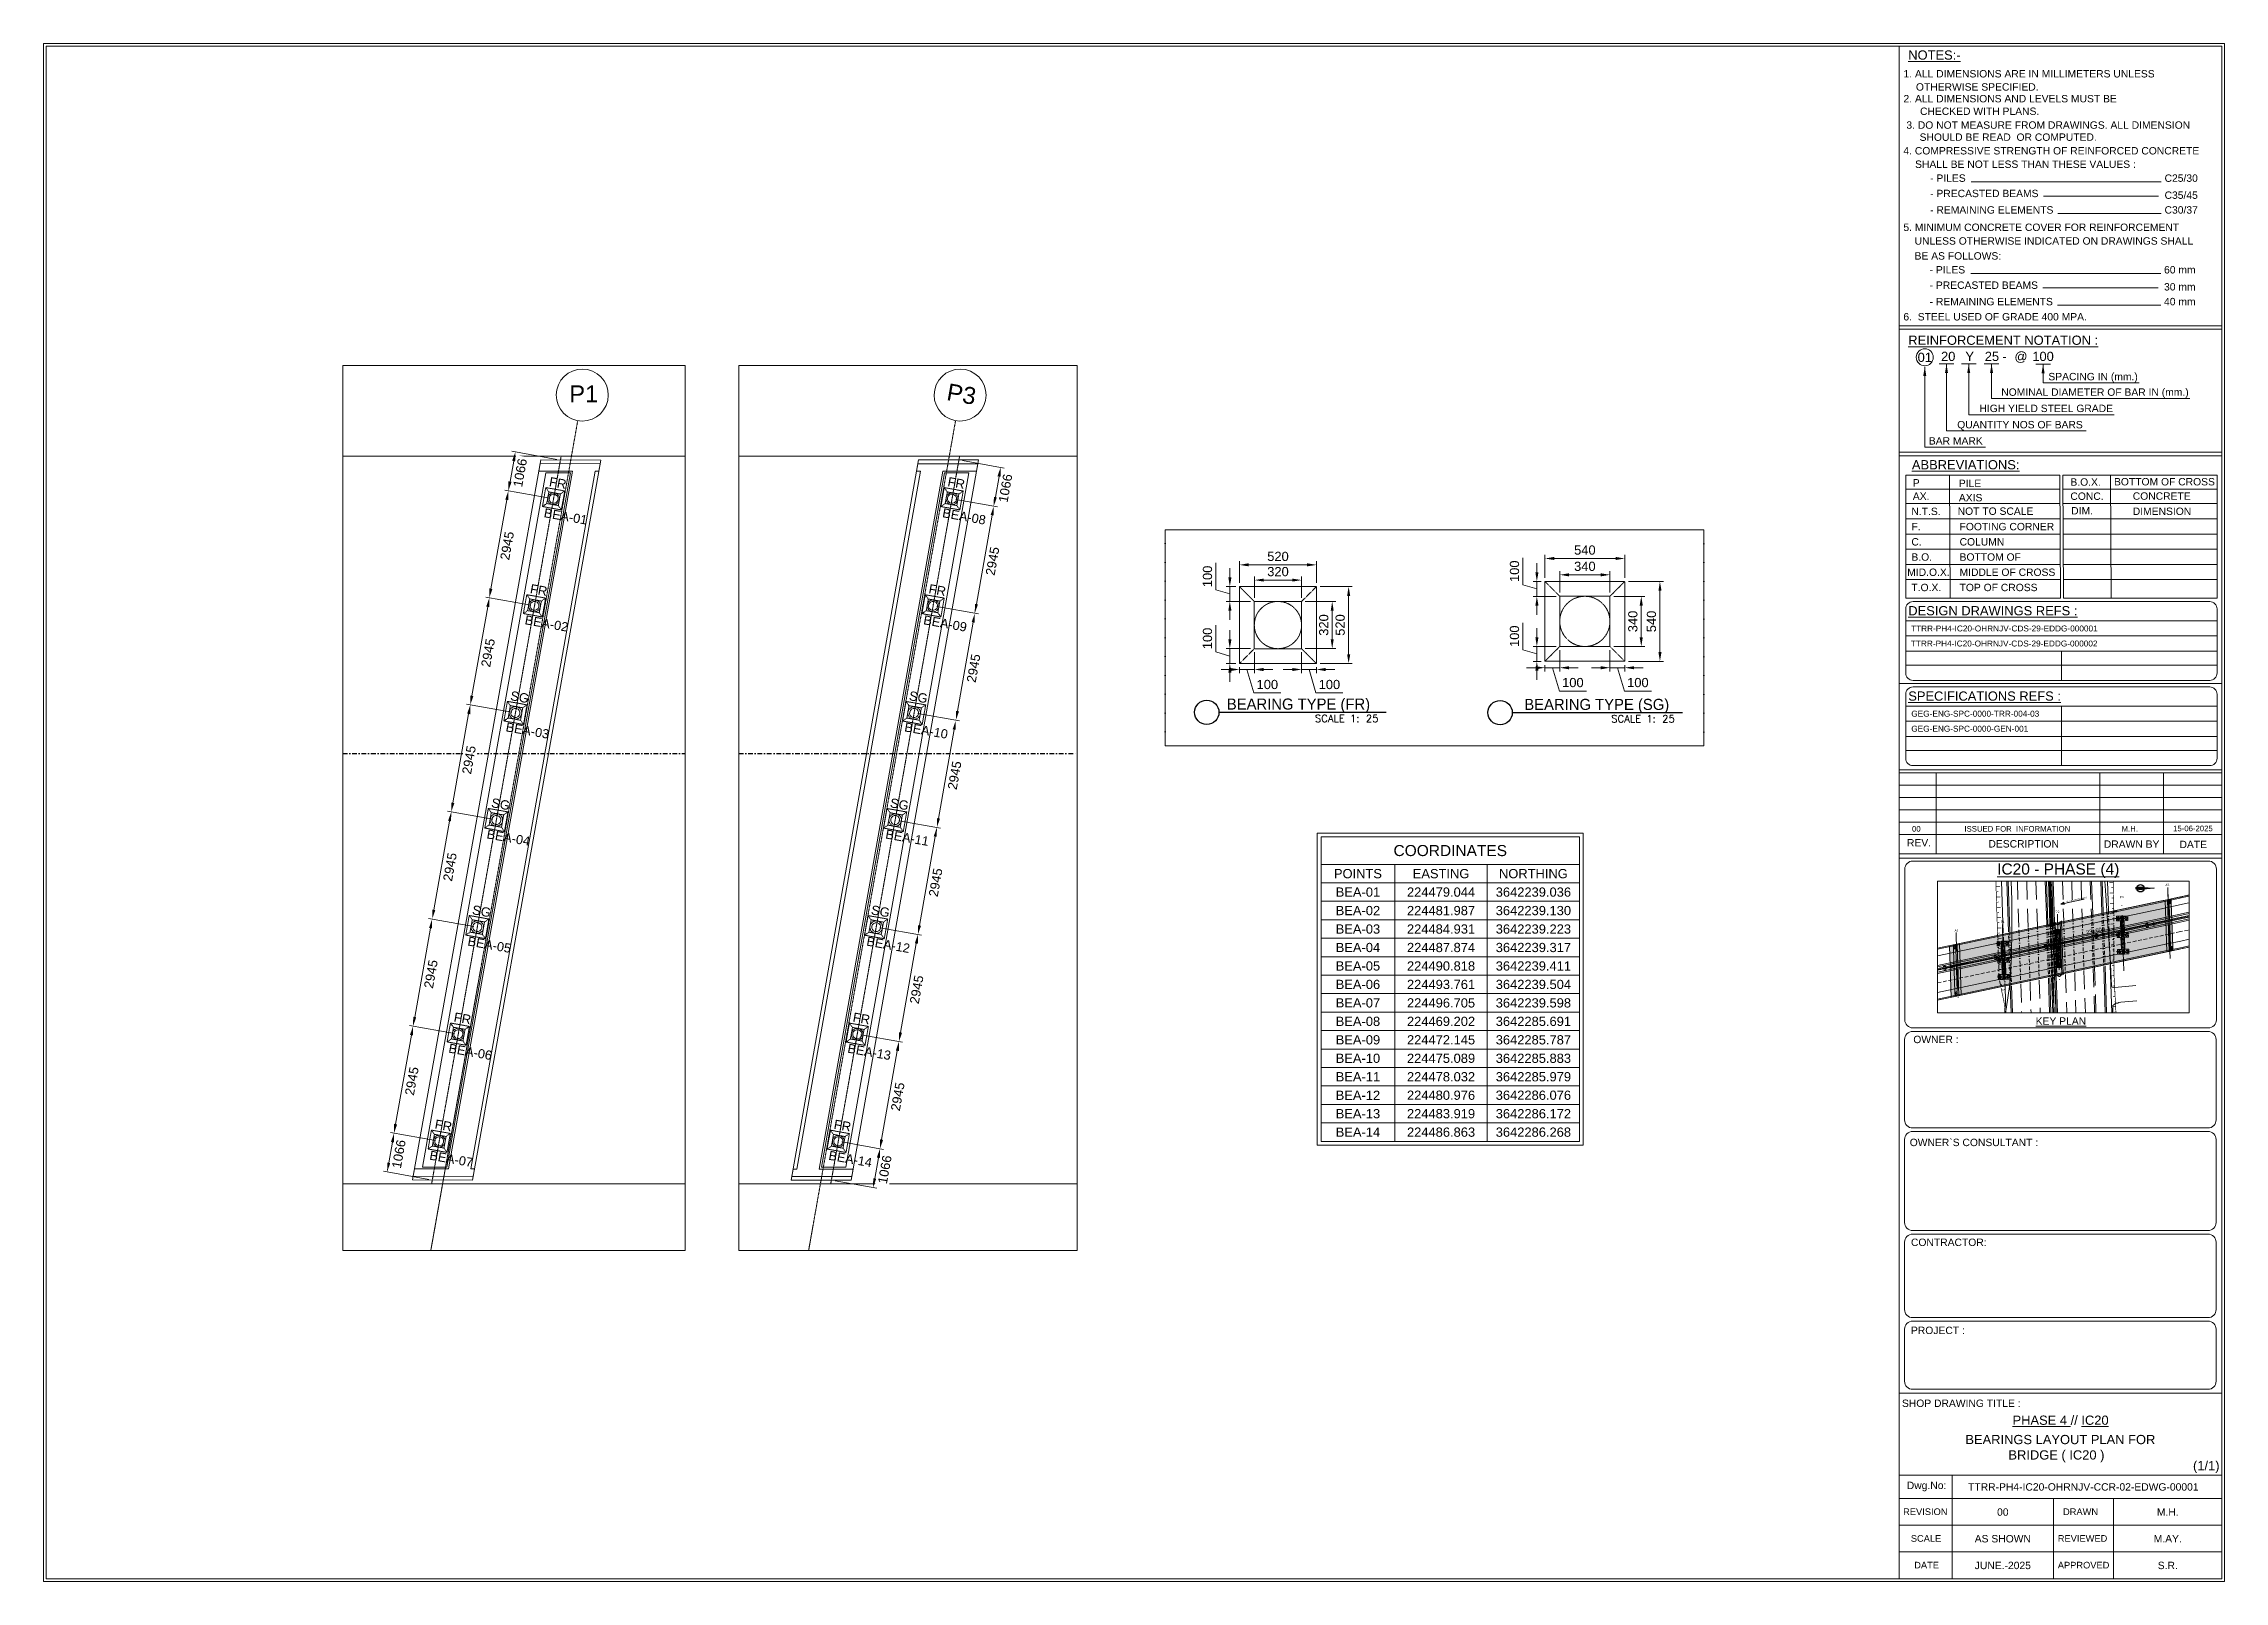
# Paper-space layout 'TTRR-PH4-IC20-OHRNJV-CCR-02-EDWG-00001' of a CAD drawing. Header units: metres, sheet in millimetres. Extents: x 1 to 591, y 1 to 417.
# The model-space entities are those that its viewports show. They can reach past a viewport. Long polylines and large blocks are cut down to what shows.
import ezdxf
from ezdxf.enums import TextEntityAlignment as Align

# ---------------------------------------------------------------- set-up
doc = ezdxf.new("R2010")
doc.units = ezdxf.units.M
doc.header["$MEASUREMENT"] = 0
doc.header["$PDMODE"] = 35
doc.header["$PDSIZE"] = -1
for name, pattern in [('CENTER', [2, 1.25, -0.25, 0.25, -0.25]), ('CENTER2', [1.125, 0.75, -0.125, 0.125, -0.125]), ('DASHDOT', [25.4, 12.7, -6.35, 0, -6.35]), ('DASHDOT2', [0.5, 0.25, -0.125, 0, -0.125]), ('DASHDOTX2', [2, 1, -0.5, 0, -0.5]), ('Eixos TRI-312-Part4$0$DASHDOTX2', [2, 1, -0.5, 0, -0.5]), ('HIDDEN', [0.375, 0.25, -0.125]), ('HIDDEN2', [0.1875, 0.125, -0.0625]), ('right of way LBCD$0$DIVIDE', [1.25, 0.5, -0.25, 0, -0.25, 0, -0.25]), ('Traçado TRI-312-Part4$0$DASHDOT2', [0.5, 0.25, -0.125, 0, -0.125]), ('Traçado TRI-312-Part4$0$DASHDOTX2', [2, 1, -0.5, 0, -0.5]), ('Traçado TRI-312-Part4$0$DASHED', [0.75, 0.5, -0.25])]:
    doc.linetypes.add(name, pattern=pattern)
for name, color, linetype in [('00-Pn-Text Title', 4, 'Continuous'), ('_Alinhamentos de pilares', 2, 'DASHDOTX2'), ('_LIMITE DO TABULEIRO', 7, 'Continuous'), ('_Pilares', 3, 'Continuous'), ('Corte_G', 3, 'Continuous'), ('Eixos TRI-312-Part4$0$AXIS_ROADS', 1, 'Eixos TRI-312-Part4$0$DASHDOTX2'), ('Eixos TRI-312-Part4$0$AXIS_TRR', 1, 'Eixos TRI-312-Part4$0$DASHDOTX2'), ('estacas_G', 7, 'HIDDEN'), ('right of way LBCD$0$R.O.W. LBCD', 5, 'right of way LBCD$0$DIVIDE'), ('Tramas_G', 254, 'Continuous'), ('Traçado TRI-312-Part4$0$Cut - Road', 1, 'Continuous'), ('Traçado TRI-312-Part4$0$Dashed Line', 10, 'Traçado TRI-312-Part4$0$DASHED'), ('Traçado TRI-312-Part4$0$DownStruture', 253, 'Traçado TRI-312-Part4$0$DASHDOTX2'), ('Traçado TRI-312-Part4$0$Fill - Road', 3, 'Traçado TRI-312-Part4$0$DASHED'), ('Traçado TRI-312-Part4$0$Lanes', 50, 'Continuous'), ('Traçado TRI-312-Part4$0$New Jersey', 220, 'Continuous'), ('Traçado TRI-312-Part4$0$Side Walk', 10, 'Continuous'), ('Traçado TRI-312-Part4$0$Traços Cut - Road', 1, 'Continuous'), ('Traçado TRI-312-Part4$0$Traços Fill - Road', 3, 'Continuous'), ('Traçado TRI-312-Part4$0$Walls', 6, 'Traçado TRI-312-Part4$0$DASHDOT2'), ('Traços Cut - SR', 1, 'Continuous'), ('Txt Planta ICs-Part3$0$Norte Centro', 7, 'Continuous'), ('Vista_G', 7, 'Continuous')]:
    doc.layers.add(name, color=color, linetype=linetype)
for name, color, linetype, lineweight in [('Cartografia$0$CURB-ROAD', 1, 'Continuous', 5), ('Coordinate Points', 7, 'Continuous', 0), ('Coordinate Table', 7, 'Continuous', 0), ('S-ANNO', 253, 'Continuous', 9), ('S-ANNO-DIMS', 2, 'Continuous', 9), ('S-ANNO-KEYN', 2, 'Continuous', 9), ('S-ANNO-LABL', 2, 'Continuous', 9), ('S-ANNO-NOTE', 3, 'Continuous', 20), ('S-ANNO-PROS', 7, 'Continuous', 9), ('S-ANNO-REFR', 7, 'Continuous', 9), ('S-ANNO-TITL', 2, 'Continuous', 9), ('S-BRDG-POT-BRNG', 8, 'Continuous', 20), ('S-COLS-CNTR', 253, 'CENTER', 5), ('S-COLS-CONC', 253, 'Continuous', 20), ('S-CONC', 3, 'Continuous', 20), ('S-FNDN-CNTR', 1, 'CENTER', 5), ('S-TEXT', 2, 'Continuous', 9), ('S-TEXT-0050', 2, 'Continuous', 9), ('Traçado TRI-312-Part4$0$Shoulder', 10, 'Continuous', 5)]:
    doc.layers.add(name, color=color, linetype=linetype, lineweight=lineweight)
doc.layers.add('DEF-', color=190, linetype='Continuous', plot=False)
doc.styles.add('Arial', font='arial.ttf')
doc.styles.add('Eixos TRI-312-Part4$0$STANDARD', font='arial.ttf')
doc.styles.add('Gen-Text', font='arial.ttf', dxfattribs={"height": 2.5})
doc.styles.add('PENTA-romans', font='romans.shx')
doc.styles.add('S-TEXT', font='arial.ttf', dxfattribs={"height": 1})
doc.styles.add('S-TEXT-METR-MILL-025', font='arial.ttf', dxfattribs={"height": 0.0625})
doc.styles.add('S-TEXT-METR-MILL-050', font='arial.ttf', dxfattribs={"height": 0.125})
doc.styles.add('S-TEXT-METR-MILL-075', font='arial.ttf', dxfattribs={"height": 0.1875})
doc.styles.add('S-TEXT-METR-MILL-100', font='arial.ttf', dxfattribs={"height": 0.25})
doc.styles.get("Standard").update_dxf_attribs({"font": 'arial.ttf'})
doc.styles.add('TITLE BLOCK', font='romai___.ttf', dxfattribs={"height": 0.3})
doc.dimstyles.new('S-DIMS-METR-MILL-025', dxfattribs={"dimtxt": 0.0625, "dimasz": 0.0625, "dimexe": 0.025, "dimexo": 0.025, "dimgap": 0.025, "dimtad": 1, "dimdec": 0, "dimlfac": 1000, "dimzin": 0, "dimdsep": 46, "dimtxsty": 'S-TEXT-METR-MILL-025', "dimcen": 0, "dimclrd": 256, "dimclre": 256, "dimadec": 0, "dimazin": 0, "dimtfac": 1, "dimtdec": 0, "dimtmove": 1, "dimatfit": 3, "dimfxl": 1, "dimtzin": 0, "dimlwd": -1, "dimlwe": -1, "dimarcsym": 0})
doc.dimstyles.new('S-DIMS-METR-MILL-100', dxfattribs={"dimtxt": 0.25, "dimasz": 0.25, "dimexe": 0.1, "dimexo": 0.1, "dimgap": 0.1, "dimtad": 1, "dimdec": 0, "dimlfac": 1000, "dimzin": 0, "dimdsep": 46, "dimtxsty": 'S-TEXT-METR-MILL-100', "dimcen": 0, "dimclrd": 256, "dimclre": 256, "dimadec": 0, "dimazin": 0, "dimtfac": 1, "dimtdec": 0, "dimtmove": 1, "dimatfit": 3, "dimfxl": 1, "dimtzin": 0, "dimlwd": -1, "dimlwe": -1, "dimarcsym": 0})
doc.dimstyles.get("Standard").update_dxf_attribs({"dimtxt": 0.18, "dimasz": 0.18, "dimexe": 0.18, "dimexo": 0.0625, "dimgap": 0.09, "dimtad": 0, "dimtih": 1, "dimtoh": 1, "dimdec": 4, "dimzin": 0, "dimdsep": 46, "dimtxsty": 'Standard', "dimcen": 0.09, "dimadec": 0, "dimazin": 0, "dimtfac": 1, "dimtdec": 4, "dimtofl": 0, "dimtmove": 0, "dimatfit": 3, "dimfxl": 1, "dimtolj": 1, "dimtzin": 0, "dimarcsym": 0})

psp = doc.layouts.new('TTRR-PH4-IC20-OHRNJV-CCR-02-EDWG-00001')

# ---------------------------------------------------------------- texts
at = {"layer": 'Coordinate Table', "ltscale": 0.5, "style": 'Gen-Text'}
for s, height, p in [('COORDINATES', 3, (381.84, 198.9)), ('POINTS', 2.5, (356.84, 192.65)), ('BEA-01', 2.5, (356.84, 187.65)), ('224479.044', 2.5, (379.34, 187.65)), ('EASTING', 2.5, (379.34, 192.65)), ('3642239.036', 2.5, (404.34, 187.65)), ('NORTHING', 2.5, (404.34, 192.65)), ('BEA-02', 2.5, (356.84, 182.65)), ('224481.987', 2.5, (379.34, 182.65)), ('3642239.130', 2.5, (404.34, 182.65)), ('BEA-03', 2.5, (356.84, 177.65)), ('224484.931', 2.5, (379.34, 177.65)), ('3642239.223', 2.5, (404.34, 177.65)), ('BEA-04', 2.5, (356.84, 172.65)), ('224487.874', 2.5, (379.34, 172.65)), ('3642239.317', 2.5, (404.34, 172.65)), ('BEA-05', 2.5, (356.84, 167.65)), ('224490.818', 2.5, (379.34, 167.65)), ('3642239.411', 2.5, (404.34, 167.65)), ('BEA-06', 2.5, (356.84, 162.65)), ('224493.761', 2.5, (379.34, 162.65)), ('3642239.504', 2.5, (404.34, 162.65)), ('BEA-07', 2.5, (356.84, 157.65)), ('BEA-08', 2.5, (356.84, 152.65)), ('224496.705', 2.5, (379.34, 157.65)), ('224469.202', 2.5, (379.34, 152.65)), ('3642239.598', 2.5, (404.34, 157.65)), ('3642285.691', 2.5, (404.34, 152.65)), ('BEA-09', 2.5, (356.84, 147.65)), ('224472.145', 2.5, (379.34, 147.65)), ('3642285.787', 2.5, (404.34, 147.65)), ('BEA-10', 2.5, (356.84, 142.65)), ('224475.089', 2.5, (379.34, 142.65)), ('3642285.883', 2.5, (404.34, 142.65)), ('BEA-11', 2.5, (356.84, 137.65)), ('224478.032', 2.5, (379.34, 137.65)), ('3642285.979', 2.5, (404.34, 137.65)), ('BEA-12', 2.5, (356.84, 132.65)), ('224480.976', 2.5, (379.34, 132.65)), ('3642286.076', 2.5, (404.34, 132.65)), ('BEA-13', 2.5, (356.84, 127.65)), ('224483.919', 2.5, (379.34, 127.65)), ('3642286.172', 2.5, (404.34, 127.65)), ('BEA-14', 2.5, (356.84, 122.65)), ('224486.863', 2.5, (379.34, 122.65)), ('3642286.268', 2.5, (404.34, 122.65))]:
    psp.add_text(s, height=height, dxfattribs=at).set_placement(p, align=Align.MIDDLE)
at = {"layer": 'S-ANNO-TITL', "style": 'S-TEXT'}
psp.add_text('TTRR-PH4-IC20-OHRNJV-CCR-02-EDWG-00001', height=2, dxfattribs=at).set_placement((522.03, 25.58))
at = {"layer": 'S-ANNO-TITL', "color": 4, "ltscale": 0.5, "char_height": 2.5, "width": 33.0023, "attachment_point": 5, "style": 'S-TEXT'}
for s, insert in [('{\\LPHASE 4} // {\\LIC20}', (547.07, 44.63)), ('(1/1)', (586.51, 31.97))]:
    psp.add_mtext(s, dxfattribs=dict(at, insert=insert))
at = {"layer": 'S-ANNO-TITL', "ltscale": 0.5, "insert": (521.3, 40.66), "char_height": 2.5, "width": 63.4457, "attachment_point": 1, "style": 'S-TEXT'}
psp.add_mtext('BEARINGS LAYOUT PLAN FOR     \\P            BRIDGE ( IC20 )', dxfattribs=at)

msp = doc.modelspace()

# ---------------------------------------------------------------- texts
at = {"layer": 'S-TEXT-0050', "style": 'S-TEXT-METR-MILL-075'}
for s, rotation, p in [('P3', 91.87273, (224466.3736, 3642285.3571)), ('P1', 101.91258, (224476.0945, 3642239.2497))]:
    msp.add_text(s, height=0.45894, rotation=rotation, dxfattribs=at).set_placement(p, align=Align.MIDDLE)

# ---------------------------------------------------------------- blocks, each defined once
blk = doc.blocks.new('*U373')
at = {"color": 1, "ltscale": 0.5}
blk.add_lwpolyline([(0, 0), (4.532, 0)], dxfattribs=at)
blk.add_circle((-0.329, 0), 0.329, dxfattribs=at)
at = {"color": 2, "ltscale": 0.5, "style": 'PENTA-romans'}
blk.add_text('SCALE 1:', height=0.2, dxfattribs=at).set_placement((2.598, -0.264))
blk.add_attdef('SCALE', (3.979, -0.264), '', height=0.2, dxfattribs=at)
at = {"layer": '00-Pn-Text Title', "color": 2, "style": 'TITLE BLOCK'}
blk.add_attdef('NO', text='', height=0.3, dxfattribs=at).set_placement((-0.329, 0, 0), align=Align.MIDDLE_CENTER)
at = {"layer": '00-Pn-Text Title', "style": 'TITLE BLOCK'}
for tag, p in [('TITLE1', (0.215, 0.074)), ('TITLE2', (0.172, -0.345))]:
    blk.add_attdef(tag, p, '', height=0.3, dxfattribs=at)
blk = doc.blocks.new('*U374')
at = {"color": 1, "ltscale": 0.5}
blk.add_lwpolyline([(0, 0), (4.612, 0)], dxfattribs=at)
blk.add_circle((-0.329, 0), 0.329, dxfattribs=at)
at = {"color": 2, "ltscale": 0.5, "style": 'PENTA-romans'}
blk.add_text('SCALE 1:', height=0.2, dxfattribs=at).set_placement((2.678, -0.264))
blk.add_attdef('SCALE', (4.059, -0.264), '', height=0.2, dxfattribs=at)
at = {"layer": '00-Pn-Text Title', "color": 2, "style": 'TITLE BLOCK'}
blk.add_attdef('NO', text='', height=0.3, dxfattribs=at).set_placement((-0.329, 0, 0), align=Align.MIDDLE_CENTER)
at = {"layer": '00-Pn-Text Title', "style": 'TITLE BLOCK'}
for tag, p in [('TITLE1', (0.215, 0.074)), ('TITLE2', (0.172, -0.345))]:
    blk.add_attdef(tag, p, '', height=0.3, dxfattribs=at)
blk = doc.blocks.new('*D413')
at = {"layer": 'Defpoints', "color": 0, "transparency": 16777216}
for p in [(224509.599, 3642289.734), (224509.279, 3642289.59), (224509.599, 3642289.59)]:
    blk.add_point(p, dxfattribs=at)
at = {"layer": 'S-ANNO-DIMS', "transparency": 16777216}
for p, q in [((224509.279, 3642289.615), (224509.279, 3642289.759)), ((224509.341, 3642289.734), (224509.536, 3642289.734)), ((224509.599, 3642289.615), (224509.599, 3642289.759))]:
    blk.add_line(p, q, dxfattribs=at)
for points in [[(224509.341, 3642289.744), (224509.341, 3642289.724), (224509.279, 3642289.734)], [(224509.536, 3642289.744), (224509.536, 3642289.724), (224509.599, 3642289.734)]]:
    blk.add_solid(points, dxfattribs=at)
at = {"layer": 'S-ANNO-DIMS', "color": 0, "transparency": 16777216, "insert": (224509.439, 3642289.791), "char_height": 0.0625, "attachment_point": 5, "style": 'S-TEXT-METR-MILL-025'}
blk.add_mtext('320', dxfattribs=at)
blk = doc.blocks.new('*D414')
at = {"layer": 'Defpoints', "color": 0, "transparency": 16777216}
for p in [(224509.699, 3642289.837), (224509.179, 3642289.69), (224509.699, 3642289.69)]:
    blk.add_point(p, dxfattribs=at)
at = {"layer": 'S-ANNO-DIMS', "transparency": 16777216}
for p, q in [((224509.179, 3642289.715), (224509.179, 3642289.862)), ((224509.241, 3642289.837), (224509.636, 3642289.837)), ((224509.699, 3642289.715), (224509.699, 3642289.862))]:
    blk.add_line(p, q, dxfattribs=at)
for points in [[(224509.241, 3642289.848), (224509.241, 3642289.827), (224509.179, 3642289.837)], [(224509.636, 3642289.848), (224509.636, 3642289.827), (224509.699, 3642289.837)]]:
    blk.add_solid(points, dxfattribs=at)
at = {"layer": 'S-ANNO-DIMS', "color": 0, "transparency": 16777216, "insert": (224509.439, 3642289.894), "char_height": 0.0625, "attachment_point": 5, "style": 'S-TEXT-METR-MILL-025'}
blk.add_mtext('520', dxfattribs=at)
blk = doc.blocks.new('*D415')
at = {"layer": 'Defpoints', "color": 0, "transparency": 16777216}
for p in [(224509.599, 3642289.59), (224509.599, 3642289.27), (224509.806, 3642289.27)]:
    blk.add_point(p, dxfattribs=at)
at = {"layer": 'S-ANNO-DIMS', "transparency": 16777216}
for p, q in [((224509.624, 3642289.59), (224509.831, 3642289.59)), ((224509.806, 3642289.527), (224509.806, 3642289.332)), ((224509.624, 3642289.27), (224509.831, 3642289.27))]:
    blk.add_line(p, q, dxfattribs=at)
for points in [[(224509.796, 3642289.527), (224509.816, 3642289.527), (224509.806, 3642289.59)], [(224509.796, 3642289.332), (224509.816, 3642289.332), (224509.806, 3642289.27)]]:
    blk.add_solid(points, dxfattribs=at)
at = {"layer": 'S-ANNO-DIMS', "color": 0, "transparency": 16777216, "insert": (224509.749, 3642289.43), "char_height": 0.0625, "attachment_point": 5, "rotation": 90, "style": 'S-TEXT-METR-MILL-025'}
blk.add_mtext('320', dxfattribs=at)
blk = doc.blocks.new('*D416')
at = {"layer": 'Defpoints', "color": 0, "transparency": 16777216}
for p in [(224509.699, 3642289.69), (224509.699, 3642289.17), (224509.917, 3642289.17)]:
    blk.add_point(p, dxfattribs=at)
at = {"layer": 'S-ANNO-DIMS', "transparency": 16777216}
for p, q in [((224509.724, 3642289.69), (224509.942, 3642289.69)), ((224509.917, 3642289.627), (224509.917, 3642289.232)), ((224509.724, 3642289.17), (224509.942, 3642289.17))]:
    blk.add_line(p, q, dxfattribs=at)
for points in [[(224509.907, 3642289.627), (224509.928, 3642289.627), (224509.917, 3642289.69)], [(224509.907, 3642289.232), (224509.928, 3642289.232), (224509.917, 3642289.17)]]:
    blk.add_solid(points, dxfattribs=at)
at = {"layer": 'S-ANNO-DIMS', "color": 0, "transparency": 16777216, "insert": (224509.86, 3642289.43), "char_height": 0.0625, "attachment_point": 5, "rotation": 90, "style": 'S-TEXT-METR-MILL-025'}
blk.add_mtext('520', dxfattribs=at)
blk = doc.blocks.new('*D417')
at = {"layer": 'Defpoints', "color": 0, "transparency": 16777216}
for p in [(224511.686, 3642289.77), (224511.346, 3642289.624), (224511.686, 3642289.624)]:
    blk.add_point(p, dxfattribs=at)
at = {"layer": 'S-ANNO-DIMS', "transparency": 16777216}
for p, q in [((224511.346, 3642289.649), (224511.346, 3642289.795)), ((224511.409, 3642289.77), (224511.624, 3642289.77)), ((224511.686, 3642289.649), (224511.686, 3642289.795))]:
    blk.add_line(p, q, dxfattribs=at)
for points in [[(224511.409, 3642289.78), (224511.409, 3642289.759), (224511.346, 3642289.77)], [(224511.624, 3642289.78), (224511.624, 3642289.759), (224511.686, 3642289.77)]]:
    blk.add_solid(points, dxfattribs=at)
at = {"layer": 'S-ANNO-DIMS', "color": 0, "transparency": 16777216, "insert": (224511.516, 3642289.827), "char_height": 0.0625, "attachment_point": 5, "style": 'S-TEXT-METR-MILL-025'}
blk.add_mtext('340', dxfattribs=at)
blk = doc.blocks.new('*D418')
at = {"layer": 'Defpoints', "color": 0, "transparency": 16777216}
for p in [(224511.786, 3642289.88), (224511.246, 3642289.724), (224511.786, 3642289.724)]:
    blk.add_point(p, dxfattribs=at)
at = {"layer": 'S-ANNO-DIMS', "transparency": 16777216}
for p, q in [((224511.246, 3642289.749), (224511.246, 3642289.905)), ((224511.309, 3642289.88), (224511.724, 3642289.88)), ((224511.786, 3642289.749), (224511.786, 3642289.905))]:
    blk.add_line(p, q, dxfattribs=at)
for points in [[(224511.309, 3642289.891), (224511.309, 3642289.87), (224511.246, 3642289.88)], [(224511.724, 3642289.891), (224511.724, 3642289.87), (224511.786, 3642289.88)]]:
    blk.add_solid(points, dxfattribs=at)
at = {"layer": 'S-ANNO-DIMS', "color": 0, "transparency": 16777216, "insert": (224511.516, 3642289.937), "char_height": 0.0625, "attachment_point": 5, "style": 'S-TEXT-METR-MILL-025'}
blk.add_mtext('540', dxfattribs=at)
blk = doc.blocks.new('*D419')
at = {"layer": 'Defpoints', "color": 0, "transparency": 16777216}
for p in [(224511.686, 3642289.624), (224511.686, 3642289.284), (224511.898, 3642289.284)]:
    blk.add_point(p, dxfattribs=at)
at = {"layer": 'S-ANNO-DIMS', "transparency": 16777216}
for p, q in [((224511.711, 3642289.624), (224511.923, 3642289.624)), ((224511.898, 3642289.562), (224511.898, 3642289.347)), ((224511.711, 3642289.284), (224511.923, 3642289.284))]:
    blk.add_line(p, q, dxfattribs=at)
for points in [[(224511.887, 3642289.562), (224511.908, 3642289.562), (224511.898, 3642289.624)], [(224511.887, 3642289.347), (224511.908, 3642289.347), (224511.898, 3642289.284)]]:
    blk.add_solid(points, dxfattribs=at)
at = {"layer": 'S-ANNO-DIMS', "color": 0, "transparency": 16777216, "insert": (224511.841, 3642289.454), "char_height": 0.0625, "attachment_point": 5, "rotation": 90, "style": 'S-TEXT-METR-MILL-025'}
blk.add_mtext('340', dxfattribs=at)
blk = doc.blocks.new('*D420')
at = {"layer": 'Defpoints', "color": 0, "transparency": 16777216}
for p in [(224511.786, 3642289.724), (224511.786, 3642289.184), (224512.024, 3642289.184)]:
    blk.add_point(p, dxfattribs=at)
at = {"layer": 'S-ANNO-DIMS', "transparency": 16777216}
for p, q in [((224511.811, 3642289.724), (224512.049, 3642289.724)), ((224512.024, 3642289.662), (224512.024, 3642289.247)), ((224511.811, 3642289.184), (224512.049, 3642289.184))]:
    blk.add_line(p, q, dxfattribs=at)
for points in [[(224512.014, 3642289.662), (224512.035, 3642289.662), (224512.024, 3642289.724)], [(224512.014, 3642289.247), (224512.035, 3642289.247), (224512.024, 3642289.184)]]:
    blk.add_solid(points, dxfattribs=at)
at = {"layer": 'S-ANNO-DIMS', "color": 0, "transparency": 16777216, "insert": (224511.967, 3642289.454), "char_height": 0.0625, "attachment_point": 5, "rotation": 90, "style": 'S-TEXT-METR-MILL-025'}
blk.add_mtext('540', dxfattribs=at)
blk = doc.blocks.new('*D407')
at = {"layer": 'Defpoints', "color": 0, "transparency": 16777216}
for p in [(224509.113, 3642289.59), (224509.179, 3642289.69), (224509.279, 3642289.59)]:
    blk.add_point(p, dxfattribs=at)
at = {"layer": 'S-ANNO-DIMS', "transparency": 16777216}
for p, q in [((224509.019, 3642289.668), (224509.019, 3642289.85)), ((224509.113, 3642289.752), (224509.113, 3642289.815)), ((224509.113, 3642289.64), (224509.019, 3642289.668)), ((224509.154, 3642289.69), (224509.088, 3642289.69)), ((224509.254, 3642289.59), (224509.088, 3642289.59)), ((224509.113, 3642289.69), (224509.113, 3642289.59)), ((224509.113, 3642289.69), (224509.113, 3642289.59)), ((224509.113, 3642289.527), (224509.113, 3642289.465))]:
    blk.add_line(p, q, dxfattribs=at)
for points in [[(224509.103, 3642289.752), (224509.124, 3642289.752), (224509.113, 3642289.69)], [(224509.103, 3642289.527), (224509.124, 3642289.527), (224509.113, 3642289.59)]]:
    blk.add_solid(points, dxfattribs=at)
at = {"layer": 'S-ANNO-DIMS', "color": 0, "transparency": 16777216, "insert": (224508.962, 3642289.759), "char_height": 0.0625, "attachment_point": 5, "rotation": 90, "style": 'S-TEXT-METR-MILL-025'}
blk.add_mtext('100', dxfattribs=at)
blk = doc.blocks.new('*D421')
at = {"layer": 'Defpoints', "color": 0, "transparency": 16777216}
for p in [(224509.113, 3642289.17), (224509.179, 3642289.17), (224509.279, 3642289.27)]:
    blk.add_point(p, dxfattribs=at)
at = {"layer": 'S-ANNO-DIMS', "transparency": 16777216}
for p, q in [((224509.019, 3642289.248), (224509.019, 3642289.43)), ((224509.113, 3642289.332), (224509.113, 3642289.395)), ((224509.113, 3642289.22), (224509.019, 3642289.248)), ((224509.254, 3642289.27), (224509.088, 3642289.27)), ((224509.154, 3642289.17), (224509.088, 3642289.17)), ((224509.113, 3642289.27), (224509.113, 3642289.17)), ((224509.113, 3642289.27), (224509.113, 3642289.17)), ((224509.113, 3642289.107), (224509.113, 3642289.045))]:
    blk.add_line(p, q, dxfattribs=at)
for points in [[(224509.103, 3642289.332), (224509.124, 3642289.332), (224509.113, 3642289.27)], [(224509.103, 3642289.107), (224509.124, 3642289.107), (224509.113, 3642289.17)]]:
    blk.add_solid(points, dxfattribs=at)
at = {"layer": 'S-ANNO-DIMS', "color": 0, "transparency": 16777216, "insert": (224508.962, 3642289.339), "char_height": 0.0625, "attachment_point": 5, "rotation": 90, "style": 'S-TEXT-METR-MILL-025'}
blk.add_mtext('100', dxfattribs=at)
blk = doc.blocks.new('*D408')
at = {"layer": 'Defpoints', "color": 0, "transparency": 16777216}
for p in [(224509.599, 3642289.27), (224509.699, 3642289.17), (224509.699, 3642289.129)]:
    blk.add_point(p, dxfattribs=at)
at = {"layer": 'S-ANNO-DIMS', "transparency": 16777216}
for p, q in [((224509.599, 3642289.245), (224509.599, 3642289.104)), ((224509.699, 3642289.145), (224509.699, 3642289.104)), ((224509.536, 3642289.129), (224509.474, 3642289.129)), ((224509.599, 3642289.129), (224509.699, 3642289.129)), ((224509.599, 3642289.129), (224509.699, 3642289.129)), ((224509.649, 3642289.129), (224509.696, 3642288.97)), ((224509.761, 3642289.129), (224509.824, 3642289.129)), ((224509.696, 3642288.97), (224509.878, 3642288.97))]:
    blk.add_line(p, q, dxfattribs=at)
for points in [[(224509.536, 3642289.139), (224509.536, 3642289.118), (224509.599, 3642289.129)], [(224509.761, 3642289.139), (224509.761, 3642289.118), (224509.699, 3642289.129)]]:
    blk.add_solid(points, dxfattribs=at)
at = {"layer": 'S-ANNO-DIMS', "color": 0, "transparency": 16777216, "insert": (224509.787, 3642289.027), "char_height": 0.0625, "attachment_point": 5, "style": 'S-TEXT-METR-MILL-025'}
blk.add_mtext('100', dxfattribs=at)
blk = doc.blocks.new('*D409')
at = {"layer": 'Defpoints', "color": 0, "transparency": 16777216}
for p in [(224509.179, 3642289.17), (224509.279, 3642289.27), (224509.179, 3642289.129)]:
    blk.add_point(p, dxfattribs=at)
at = {"layer": 'S-ANNO-DIMS', "transparency": 16777216}
for p, q in [((224509.179, 3642289.145), (224509.179, 3642289.104)), ((224509.279, 3642289.245), (224509.279, 3642289.104)), ((224509.116, 3642289.129), (224509.054, 3642289.129)), ((224509.279, 3642289.129), (224509.179, 3642289.129)), ((224509.279, 3642289.129), (224509.179, 3642289.129)), ((224509.229, 3642289.129), (224509.276, 3642288.97)), ((224509.341, 3642289.129), (224509.404, 3642289.129)), ((224509.276, 3642288.97), (224509.458, 3642288.97))]:
    blk.add_line(p, q, dxfattribs=at)
for points in [[(224509.116, 3642289.139), (224509.116, 3642289.118), (224509.179, 3642289.129)], [(224509.341, 3642289.139), (224509.341, 3642289.118), (224509.279, 3642289.129)]]:
    blk.add_solid(points, dxfattribs=at)
at = {"layer": 'S-ANNO-DIMS', "color": 0, "transparency": 16777216, "insert": (224509.367, 3642289.027), "char_height": 0.0625, "attachment_point": 5, "style": 'S-TEXT-METR-MILL-025'}
blk.add_mtext('100', dxfattribs=at)
blk = doc.blocks.new('*D422')
at = {"layer": 'Defpoints', "color": 0, "transparency": 16777216}
for p in [(224511.346, 3642289.284), (224511.246, 3642289.184), (224511.246, 3642289.141)]:
    blk.add_point(p, dxfattribs=at)
at = {"layer": 'S-ANNO-DIMS', "transparency": 16777216}
for p, q in [((224511.184, 3642289.141), (224511.121, 3642289.141)), ((224511.246, 3642289.159), (224511.246, 3642289.116)), ((224511.346, 3642289.141), (224511.246, 3642289.141)), ((224511.346, 3642289.141), (224511.246, 3642289.141)), ((224511.296, 3642289.141), (224511.344, 3642288.983)), ((224511.346, 3642289.259), (224511.346, 3642289.116)), ((224511.409, 3642289.141), (224511.471, 3642289.141)), ((224511.344, 3642288.983), (224511.526, 3642288.983))]:
    blk.add_line(p, q, dxfattribs=at)
for points in [[(224511.184, 3642289.151), (224511.184, 3642289.13), (224511.246, 3642289.141)], [(224511.409, 3642289.151), (224511.409, 3642289.13), (224511.346, 3642289.141)]]:
    blk.add_solid(points, dxfattribs=at)
at = {"layer": 'S-ANNO-DIMS', "color": 0, "transparency": 16777216, "insert": (224511.435, 3642289.04), "char_height": 0.0625, "attachment_point": 5, "style": 'S-TEXT-METR-MILL-025'}
blk.add_mtext('100', dxfattribs=at)
blk = doc.blocks.new('*D410')
at = {"layer": 'Defpoints', "color": 0, "transparency": 16777216}
for p in [(224511.686, 3642289.284), (224511.786, 3642289.184), (224511.786, 3642289.141)]:
    blk.add_point(p, dxfattribs=at)
at = {"layer": 'S-ANNO-DIMS', "transparency": 16777216}
for p, q in [((224511.624, 3642289.141), (224511.561, 3642289.141)), ((224511.686, 3642289.259), (224511.686, 3642289.116)), ((224511.686, 3642289.141), (224511.786, 3642289.141)), ((224511.686, 3642289.141), (224511.786, 3642289.141)), ((224511.736, 3642289.141), (224511.784, 3642288.983)), ((224511.786, 3642289.159), (224511.786, 3642289.116)), ((224511.849, 3642289.141), (224511.911, 3642289.141)), ((224511.784, 3642288.983), (224511.966, 3642288.983))]:
    blk.add_line(p, q, dxfattribs=at)
for points in [[(224511.624, 3642289.151), (224511.624, 3642289.13), (224511.686, 3642289.141)], [(224511.849, 3642289.151), (224511.849, 3642289.13), (224511.786, 3642289.141)]]:
    blk.add_solid(points, dxfattribs=at)
at = {"layer": 'S-ANNO-DIMS', "color": 0, "transparency": 16777216, "insert": (224511.875, 3642289.04), "char_height": 0.0625, "attachment_point": 5, "style": 'S-TEXT-METR-MILL-025'}
blk.add_mtext('100', dxfattribs=at)
blk = doc.blocks.new('*D411')
at = {"layer": 'Defpoints', "color": 0, "transparency": 16777216}
for p in [(224511.346, 3642289.284), (224511.191, 3642289.184), (224511.246, 3642289.184)]:
    blk.add_point(p, dxfattribs=at)
at = {"layer": 'S-ANNO-DIMS', "transparency": 16777216}
for p, q in [((224511.097, 3642289.263), (224511.097, 3642289.445)), ((224511.321, 3642289.284), (224511.166, 3642289.284)), ((224511.191, 3642289.347), (224511.191, 3642289.409)), ((224511.191, 3642289.284), (224511.191, 3642289.184)), ((224511.191, 3642289.284), (224511.191, 3642289.184)), ((224511.191, 3642289.234), (224511.097, 3642289.263)), ((224511.221, 3642289.184), (224511.166, 3642289.184)), ((224511.191, 3642289.122), (224511.191, 3642289.059))]:
    blk.add_line(p, q, dxfattribs=at)
for points in [[(224511.181, 3642289.347), (224511.202, 3642289.347), (224511.191, 3642289.284)], [(224511.181, 3642289.122), (224511.202, 3642289.122), (224511.191, 3642289.184)]]:
    blk.add_solid(points, dxfattribs=at)
at = {"layer": 'S-ANNO-DIMS', "color": 0, "transparency": 16777216, "insert": (224511.04, 3642289.354), "char_height": 0.0625, "attachment_point": 5, "rotation": 90, "style": 'S-TEXT-METR-MILL-025'}
blk.add_mtext('100', dxfattribs=at)
blk = doc.blocks.new('*D412')
at = {"layer": 'Defpoints', "color": 0, "transparency": 16777216}
for p in [(224511.191, 3642289.624), (224511.246, 3642289.724), (224511.346, 3642289.624)]:
    blk.add_point(p, dxfattribs=at)
at = {"layer": 'S-ANNO-DIMS', "transparency": 16777216}
for p, q in [((224511.097, 3642289.703), (224511.097, 3642289.885)), ((224511.191, 3642289.787), (224511.191, 3642289.849)), ((224511.191, 3642289.674), (224511.097, 3642289.703)), ((224511.221, 3642289.724), (224511.166, 3642289.724)), ((224511.321, 3642289.624), (224511.166, 3642289.624)), ((224511.191, 3642289.724), (224511.191, 3642289.624)), ((224511.191, 3642289.724), (224511.191, 3642289.624)), ((224511.191, 3642289.562), (224511.191, 3642289.499))]:
    blk.add_line(p, q, dxfattribs=at)
for points in [[(224511.181, 3642289.787), (224511.202, 3642289.787), (224511.191, 3642289.724)], [(224511.181, 3642289.562), (224511.202, 3642289.562), (224511.191, 3642289.624)]]:
    blk.add_solid(points, dxfattribs=at)
at = {"layer": 'S-ANNO-DIMS', "color": 0, "transparency": 16777216, "insert": (224511.04, 3642289.794), "char_height": 0.0625, "attachment_point": 5, "rotation": 90, "style": 'S-TEXT-METR-MILL-025'}
blk.add_mtext('100', dxfattribs=at)
blk = doc.blocks.new('CRBLK')
at = {"lineweight": 0, "ltscale": 0.5}
blk.add_circle((0, 0), 1.25, dxfattribs=at)
at = {"lineweight": 0, "ltscale": 0.5, "style": 'Gen-Text'}
blk.add_attdef('OO', text='', height=2.5, dxfattribs=at).set_placement((3, 2.5), align=Align.MIDDLE_LEFT)
blk = doc.blocks.new('*D423')
at = {"layer": 'Defpoints', "color": 0, "ltscale": 0.5, "transparency": 16777216}
for p in [(224469.164, 3642286.837), (224468.136, 3642285.656), (224469.202, 3642285.691)]:
    blk.add_point(p, dxfattribs=at)
at = {"layer": 'S-ANNO-DIMS', "ltscale": 0.5, "transparency": 16777216}
for p, q in [((224469.198, 3642285.791), (224469.161, 3642286.937)), ((224468.133, 3642285.756), (224468.095, 3642286.902)), ((224468.348, 3642286.81), (224468.914, 3642286.829))]:
    blk.add_line(p, q, dxfattribs=at)
for points in [[(224468.347, 3642286.852), (224468.35, 3642286.768), (224468.098, 3642286.802)], [(224468.913, 3642286.87), (224468.916, 3642286.787), (224469.164, 3642286.837)]]:
    blk.add_solid(points, dxfattribs=at)
at = {"layer": 'S-ANNO-DIMS', "color": 0, "ltscale": 0.5, "transparency": 16777216, "insert": (224468.624, 3642287.047), "char_height": 0.25, "attachment_point": 5, "rotation": 181.8727, "style": 'S-TEXT-METR-MILL-100', "bg_fill": 3, "box_fill_scale": 1.25, "bg_fill_color": 256, "bg_fill_true_color": 13158600, "bg_fill_transparency": 0}
blk.add_mtext('1066', dxfattribs=at)
blk = doc.blocks.new('*D424')
at = {"layer": 'Defpoints', "color": 0, "ltscale": 0.5, "transparency": 16777216}
for p in [(224472.108, 3642286.933), (224472.145, 3642285.787), (224469.202, 3642285.691)]:
    blk.add_point(p, dxfattribs=at)
at = {"layer": 'S-ANNO-DIMS', "ltscale": 0.5, "transparency": 16777216}
for p, q in [((224469.198, 3642285.791), (224469.161, 3642286.937)), ((224469.414, 3642286.845), (224471.858, 3642286.925)), ((224472.142, 3642285.887), (224472.104, 3642287.033))]:
    blk.add_line(p, q, dxfattribs=at)
for points in [[(224471.856, 3642286.967), (224471.859, 3642286.883), (224472.108, 3642286.933)], [(224469.413, 3642286.887), (224469.415, 3642286.803), (224469.164, 3642286.837)]]:
    blk.add_solid(points, dxfattribs=at)
at = {"layer": 'S-ANNO-DIMS', "color": 0, "ltscale": 0.5, "transparency": 16777216, "insert": (224470.628, 3642287.112), "char_height": 0.25, "attachment_point": 5, "rotation": 181.8727, "style": 'S-TEXT-METR-MILL-100', "bg_fill": 3, "box_fill_scale": 1.25, "bg_fill_color": 256, "bg_fill_true_color": 13158600, "bg_fill_transparency": 0}
blk.add_mtext('2945', dxfattribs=at)
blk = doc.blocks.new('*D425')
at = {"layer": 'Defpoints', "color": 0, "ltscale": 0.5, "transparency": 16777216}
for p in [(224475.051, 3642287.029), (224472.145, 3642285.787), (224475.089, 3642285.883)]:
    blk.add_point(p, dxfattribs=at)
at = {"layer": 'S-ANNO-DIMS', "ltscale": 0.5, "transparency": 16777216}
for p, q in [((224475.085, 3642285.983), (224475.048, 3642287.129)), ((224472.142, 3642285.887), (224472.104, 3642287.033)), ((224472.357, 3642286.941), (224474.801, 3642287.021))]:
    blk.add_line(p, q, dxfattribs=at)
for points in [[(224472.356, 3642286.983), (224472.359, 3642286.9), (224472.108, 3642286.933)], [(224474.8, 3642287.063), (224474.803, 3642286.979), (224475.051, 3642287.029)]]:
    blk.add_solid(points, dxfattribs=at)
at = {"layer": 'S-ANNO-DIMS', "color": 0, "ltscale": 0.5, "transparency": 16777216, "insert": (224473.572, 3642287.209), "char_height": 0.25, "attachment_point": 5, "rotation": 181.8727, "style": 'S-TEXT-METR-MILL-100', "bg_fill": 3, "box_fill_scale": 1.25, "bg_fill_color": 256, "bg_fill_true_color": 13158600, "bg_fill_transparency": 0}
blk.add_mtext('2945', dxfattribs=at)
blk = doc.blocks.new('*D426')
at = {"layer": 'Defpoints', "color": 0, "ltscale": 0.5, "transparency": 16777216}
for p in [(224477.995, 3642287.126), (224478.032, 3642285.979), (224475.089, 3642285.883)]:
    blk.add_point(p, dxfattribs=at)
at = {"layer": 'S-ANNO-DIMS', "ltscale": 0.5, "transparency": 16777216}
for p, q in [((224478.029, 3642286.079), (224477.992, 3642287.225)), ((224475.085, 3642285.983), (224475.048, 3642287.129)), ((224475.301, 3642287.037), (224477.745, 3642287.117))]:
    blk.add_line(p, q, dxfattribs=at)
for points in [[(224475.3, 3642287.079), (224475.302, 3642286.996), (224475.051, 3642287.029)], [(224477.744, 3642287.159), (224477.746, 3642287.076), (224477.995, 3642287.126)]]:
    blk.add_solid(points, dxfattribs=at)
at = {"layer": 'S-ANNO-DIMS', "color": 0, "ltscale": 0.5, "transparency": 16777216, "insert": (224476.515, 3642287.305), "char_height": 0.25, "attachment_point": 5, "rotation": 181.8727, "style": 'S-TEXT-METR-MILL-100', "bg_fill": 3, "box_fill_scale": 1.25, "bg_fill_color": 256, "bg_fill_true_color": 13158600, "bg_fill_transparency": 0}
blk.add_mtext('2945', dxfattribs=at)
blk = doc.blocks.new('*D427')
at = {"layer": 'Defpoints', "color": 0, "ltscale": 0.5, "transparency": 16777216}
for p in [(224480.938, 3642287.222), (224480.976, 3642286.076), (224478.032, 3642285.979)]:
    blk.add_point(p, dxfattribs=at)
at = {"layer": 'S-ANNO-DIMS', "ltscale": 0.5, "transparency": 16777216}
for p, q in [((224478.029, 3642286.079), (224477.992, 3642287.225)), ((224480.972, 3642286.176), (224480.935, 3642287.322)), ((224478.245, 3642287.134), (224480.688, 3642287.214))]:
    blk.add_line(p, q, dxfattribs=at)
for points in [[(224480.687, 3642287.255), (224480.69, 3642287.172), (224480.938, 3642287.222)], [(224478.243, 3642287.175), (224478.246, 3642287.092), (224477.995, 3642287.126)]]:
    blk.add_solid(points, dxfattribs=at)
at = {"layer": 'S-ANNO-DIMS', "color": 0, "ltscale": 0.5, "transparency": 16777216, "insert": (224479.459, 3642287.401), "char_height": 0.25, "attachment_point": 5, "rotation": 181.8727, "style": 'S-TEXT-METR-MILL-100', "bg_fill": 3, "box_fill_scale": 1.25, "bg_fill_color": 256, "bg_fill_true_color": 13158600, "bg_fill_transparency": 0}
blk.add_mtext('2945', dxfattribs=at)
blk = doc.blocks.new('*D428')
at = {"layer": 'Defpoints', "color": 0, "ltscale": 0.5, "transparency": 16777216}
for p in [(224483.882, 3642287.318), (224480.976, 3642286.076), (224483.919, 3642286.172)]:
    blk.add_point(p, dxfattribs=at)
at = {"layer": 'S-ANNO-DIMS', "ltscale": 0.5, "transparency": 16777216}
for p, q in [((224483.916, 3642286.272), (224483.878, 3642287.418)), ((224480.972, 3642286.176), (224480.935, 3642287.322)), ((224481.188, 3642287.23), (224483.632, 3642287.31))]:
    blk.add_line(p, q, dxfattribs=at)
for points in [[(224481.187, 3642287.272), (224481.189, 3642287.188), (224480.938, 3642287.222)], [(224483.63, 3642287.351), (224483.633, 3642287.268), (224483.882, 3642287.318)]]:
    blk.add_solid(points, dxfattribs=at)
at = {"layer": 'S-ANNO-DIMS', "color": 0, "ltscale": 0.5, "transparency": 16777216, "insert": (224482.403, 3642287.497), "char_height": 0.25, "attachment_point": 5, "rotation": 181.8727, "style": 'S-TEXT-METR-MILL-100', "bg_fill": 3, "box_fill_scale": 1.25, "bg_fill_color": 256, "bg_fill_true_color": 13158600, "bg_fill_transparency": 0}
blk.add_mtext('2945', dxfattribs=at)
blk = doc.blocks.new('*D429')
at = {"layer": 'Defpoints', "color": 0, "ltscale": 0.5, "transparency": 16777216}
for p in [(224486.825, 3642287.414), (224486.863, 3642286.268), (224483.919, 3642286.172)]:
    blk.add_point(p, dxfattribs=at)
at = {"layer": 'S-ANNO-DIMS', "ltscale": 0.5, "transparency": 16777216}
for p, q in [((224486.859, 3642286.368), (224486.822, 3642287.514)), ((224483.916, 3642286.272), (224483.878, 3642287.418)), ((224484.132, 3642287.326), (224486.575, 3642287.406))]:
    blk.add_line(p, q, dxfattribs=at)
for points in [[(224484.13, 3642287.368), (224484.133, 3642287.285), (224483.882, 3642287.318)], [(224486.574, 3642287.448), (224486.577, 3642287.364), (224486.825, 3642287.414)]]:
    blk.add_solid(points, dxfattribs=at)
at = {"layer": 'S-ANNO-DIMS', "color": 0, "ltscale": 0.5, "transparency": 16777216, "insert": (224485.346, 3642287.594), "char_height": 0.25, "attachment_point": 5, "rotation": 181.8727, "style": 'S-TEXT-METR-MILL-100', "bg_fill": 3, "box_fill_scale": 1.25, "bg_fill_color": 256, "bg_fill_true_color": 13158600, "bg_fill_transparency": 0}
blk.add_mtext('2945', dxfattribs=at)
blk = doc.blocks.new('*D430')
at = {"layer": 'Defpoints', "color": 0, "ltscale": 0.5, "transparency": 16777216}
for p in [(224486.863, 3642286.268), (224487.928, 3642286.303)]:
    blk.add_point(p, dxfattribs=at)
at = {"layer": 'S-ANNO-DIMS', "ltscale": 0.5, "transparency": 16777216}
for p, q in [((224486.859, 3642286.368), (224486.822, 3642287.514)), ((224487.925, 3642286.403), (224487.888, 3642287.549)), ((224487.641, 3642287.441), (224487.075, 3642287.422))]:
    blk.add_line(p, q, dxfattribs=at)
for points in [[(224487.074, 3642287.464), (224487.076, 3642287.381), (224486.825, 3642287.414)], [(224487.64, 3642287.483), (224487.642, 3642287.399), (224487.891, 3642287.449)]]:
    blk.add_solid(points, dxfattribs=at)
at = {"layer": 'S-ANNO-DIMS', "color": 0, "ltscale": 0.5, "transparency": 16777216, "insert": (224487.351, 3642287.659), "char_height": 0.25, "attachment_point": 5, "rotation": 181.8727, "style": 'S-TEXT-METR-MILL-100', "bg_fill": 3, "box_fill_scale": 1.25, "bg_fill_color": 256, "bg_fill_true_color": 13158600, "bg_fill_transparency": 0}
blk.add_mtext('1066', dxfattribs=at)
at = {"layer": 'Defpoints', "color": 0, "ltscale": 0.5, "transparency": 16777216}
blk.add_point((224486.825, 3642287.414), dxfattribs=at)
blk = doc.blocks.new('*D431')
at = {"layer": 'Defpoints', "color": 0, "ltscale": 0.5, "transparency": 16777216}
for p in [(224477.978, 3642239.002), (224479.044, 3642239.036), (224479.083, 3642237.795)]:
    blk.add_point(p, dxfattribs=at)
at = {"layer": 'S-ANNO-DIMS', "ltscale": 0.5, "transparency": 16777216}
for p, q in [((224477.981, 3642238.902), (224478.02, 3642237.661)), ((224479.047, 3642238.936), (224479.086, 3642237.695)), ((224478.267, 3642237.769), (224478.833, 3642237.787))]:
    blk.add_line(p, q, dxfattribs=at)
for points in [[(224478.266, 3642237.811), (224478.268, 3642237.727), (224478.017, 3642237.761)], [(224478.832, 3642237.829), (224478.834, 3642237.745), (224479.083, 3642237.795)]]:
    blk.add_solid(points, dxfattribs=at)
at = {"layer": 'S-ANNO-DIMS', "color": 0, "ltscale": 0.5, "transparency": 16777216, "insert": (224478.543, 3642238.005), "char_height": 0.25, "attachment_point": 5, "rotation": 181.8209, "style": 'S-TEXT-METR-MILL-100', "bg_fill": 3, "box_fill_scale": 1.25, "bg_fill_color": 256, "bg_fill_true_color": 13158600, "bg_fill_transparency": 0}
blk.add_mtext('1066', dxfattribs=at)
blk = doc.blocks.new('*D432')
at = {"layer": 'Defpoints', "color": 0, "ltscale": 0.5, "transparency": 16777216}
for p in [(224481.987, 3642239.13), (224479.044, 3642239.036), (224482.026, 3642237.888)]:
    blk.add_point(p, dxfattribs=at)
at = {"layer": 'S-ANNO-DIMS', "ltscale": 0.5, "transparency": 16777216}
for p, q in [((224481.99, 3642239.03), (224482.03, 3642237.789)), ((224479.047, 3642238.936), (224479.086, 3642237.695)), ((224479.333, 3642237.803), (224481.777, 3642237.881))]:
    blk.add_line(p, q, dxfattribs=at)
for points in [[(224481.775, 3642237.922), (224481.778, 3642237.839), (224482.026, 3642237.888)], [(224479.332, 3642237.844), (224479.334, 3642237.761), (224479.083, 3642237.795)]]:
    blk.add_solid(points, dxfattribs=at)
at = {"layer": 'S-ANNO-DIMS', "color": 0, "ltscale": 0.5, "transparency": 16777216, "insert": (224480.548, 3642238.069), "char_height": 0.25, "attachment_point": 5, "rotation": 181.8209, "style": 'S-TEXT-METR-MILL-100', "bg_fill": 3, "box_fill_scale": 1.25, "bg_fill_color": 256, "bg_fill_true_color": 13158600, "bg_fill_transparency": 0}
blk.add_mtext('2945', dxfattribs=at)
blk = doc.blocks.new('*D433')
at = {"layer": 'Defpoints', "color": 0, "ltscale": 0.5, "transparency": 16777216}
for p in [(224481.987, 3642239.13), (224484.931, 3642239.223), (224484.97, 3642237.982)]:
    blk.add_point(p, dxfattribs=at)
at = {"layer": 'S-ANNO-DIMS', "ltscale": 0.5, "transparency": 16777216}
for p, q in [((224484.934, 3642239.123), (224484.973, 3642237.882)), ((224481.99, 3642239.03), (224482.03, 3642237.789)), ((224482.276, 3642237.896), (224484.72, 3642237.974))]:
    blk.add_line(p, q, dxfattribs=at)
for points in [[(224482.275, 3642237.938), (224482.278, 3642237.855), (224482.026, 3642237.888)], [(224484.719, 3642238.016), (224484.721, 3642237.932), (224484.97, 3642237.982)]]:
    blk.add_solid(points, dxfattribs=at)
at = {"layer": 'S-ANNO-DIMS', "color": 0, "ltscale": 0.5, "transparency": 16777216, "insert": (224483.491, 3642238.163), "char_height": 0.25, "attachment_point": 5, "rotation": 181.8209, "style": 'S-TEXT-METR-MILL-100', "bg_fill": 3, "box_fill_scale": 1.25, "bg_fill_color": 256, "bg_fill_true_color": 13158600, "bg_fill_transparency": 0}
blk.add_mtext('2945', dxfattribs=at)
blk = doc.blocks.new('*D435')
at = {"layer": 'Defpoints', "color": 0, "ltscale": 0.5, "transparency": 16777216}
for p in [(224490.818, 3642239.411), (224487.874, 3642239.317), (224490.857, 3642238.169)]:
    blk.add_point(p, dxfattribs=at)
at = {"layer": 'S-ANNO-DIMS', "ltscale": 0.5, "transparency": 16777216}
for p, q in [((224490.821, 3642239.311), (224490.861, 3642238.069)), ((224487.877, 3642239.217), (224487.917, 3642237.976)), ((224488.163, 3642238.084), (224490.608, 3642238.161))]:
    blk.add_line(p, q, dxfattribs=at)
for points in [[(224488.162, 3642238.125), (224488.165, 3642238.042), (224487.914, 3642238.076)], [(224490.606, 3642238.203), (224490.609, 3642238.12), (224490.857, 3642238.169)]]:
    blk.add_solid(points, dxfattribs=at)
at = {"layer": 'S-ANNO-DIMS', "color": 0, "ltscale": 0.5, "transparency": 16777216, "insert": (224489.378, 3642238.35), "char_height": 0.25, "attachment_point": 5, "rotation": 181.8209, "style": 'S-TEXT-METR-MILL-100', "bg_fill": 3, "box_fill_scale": 1.25, "bg_fill_color": 256, "bg_fill_true_color": 13158600, "bg_fill_transparency": 0}
blk.add_mtext('2945', dxfattribs=at)
blk = doc.blocks.new('*D436')
at = {"layer": 'Defpoints', "color": 0, "ltscale": 0.5, "transparency": 16777216}
for p in [(224490.818, 3642239.411), (224493.761, 3642239.504), (224493.801, 3642238.263)]:
    blk.add_point(p, dxfattribs=at)
at = {"layer": 'S-ANNO-DIMS', "ltscale": 0.5, "transparency": 16777216}
for p, q in [((224493.765, 3642239.404), (224493.804, 3642238.163)), ((224490.821, 3642239.311), (224490.861, 3642238.069)), ((224491.107, 3642238.177), (224493.551, 3642238.255))]:
    blk.add_line(p, q, dxfattribs=at)
for points in [[(224491.106, 3642238.219), (224491.109, 3642238.136), (224490.857, 3642238.169)], [(224493.55, 3642238.296), (224493.552, 3642238.213), (224493.801, 3642238.263)]]:
    blk.add_solid(points, dxfattribs=at)
at = {"layer": 'S-ANNO-DIMS', "color": 0, "ltscale": 0.5, "transparency": 16777216, "insert": (224492.322, 3642238.444), "char_height": 0.25, "attachment_point": 5, "rotation": 181.8209, "style": 'S-TEXT-METR-MILL-100', "bg_fill": 3, "box_fill_scale": 1.25, "bg_fill_color": 256, "bg_fill_true_color": 13158600, "bg_fill_transparency": 0}
blk.add_mtext('2945', dxfattribs=at)
blk = doc.blocks.new('*D437')
at = {"layer": 'Defpoints', "color": 0, "ltscale": 0.5, "transparency": 16777216}
for p in [(224496.705, 3642239.598), (224493.761, 3642239.504), (224496.744, 3642238.356)]:
    blk.add_point(p, dxfattribs=at)
at = {"layer": 'S-ANNO-DIMS', "ltscale": 0.5, "transparency": 16777216}
for p, q in [((224493.765, 3642239.404), (224493.804, 3642238.163)), ((224496.708, 3642239.498), (224496.748, 3642238.256)), ((224494.051, 3642238.271), (224496.495, 3642238.348))]:
    blk.add_line(p, q, dxfattribs=at)
for points in [[(224496.493, 3642238.39), (224496.496, 3642238.307), (224496.744, 3642238.356)], [(224494.049, 3642238.312), (224494.052, 3642238.229), (224493.801, 3642238.263)]]:
    blk.add_solid(points, dxfattribs=at)
at = {"layer": 'S-ANNO-DIMS', "color": 0, "ltscale": 0.5, "transparency": 16777216, "insert": (224495.265, 3642238.537), "char_height": 0.25, "attachment_point": 5, "rotation": 181.8209, "style": 'S-TEXT-METR-MILL-100', "bg_fill": 3, "box_fill_scale": 1.25, "bg_fill_color": 256, "bg_fill_true_color": 13158600, "bg_fill_transparency": 0}
blk.add_mtext('2945', dxfattribs=at)
blk = doc.blocks.new('*D438')
at = {"layer": 'Defpoints', "color": 0, "ltscale": 0.5, "transparency": 16777216}
for p in [(224496.705, 3642239.598), (224497.771, 3642239.632), (224497.81, 3642238.39)]:
    blk.add_point(p, dxfattribs=at)
at = {"layer": 'S-ANNO-DIMS', "ltscale": 0.5, "transparency": 16777216}
for p, q in [((224496.708, 3642239.498), (224496.748, 3642238.256)), ((224497.774, 3642239.532), (224497.814, 3642238.29)), ((224496.994, 3642238.364), (224497.56, 3642238.382))]:
    blk.add_line(p, q, dxfattribs=at)
for points in [[(224496.993, 3642238.406), (224496.996, 3642238.323), (224496.744, 3642238.356)], [(224497.559, 3642238.424), (224497.562, 3642238.341), (224497.81, 3642238.39)]]:
    blk.add_solid(points, dxfattribs=at)
at = {"layer": 'S-ANNO-DIMS', "color": 0, "ltscale": 0.5, "transparency": 16777216, "insert": (224497.27, 3642238.601), "char_height": 0.25, "attachment_point": 5, "rotation": 181.8209, "style": 'S-TEXT-METR-MILL-100', "bg_fill": 3, "box_fill_scale": 1.25, "bg_fill_color": 256, "bg_fill_true_color": 13158600, "bg_fill_transparency": 0}
blk.add_mtext('1066', dxfattribs=at)
blk = doc.blocks.new('*D439')
at = {"layer": 'Defpoints', "color": 0, "ltscale": 0.5, "transparency": 16777216}
for p in [(224487.874, 3642239.317), (224484.931, 3642239.223), (224487.914, 3642238.076)]:
    blk.add_point(p, dxfattribs=at)
at = {"layer": 'S-ANNO-DIMS', "ltscale": 0.5, "transparency": 16777216}
for p, q in [((224484.934, 3642239.123), (224484.973, 3642237.882)), ((224487.877, 3642239.217), (224487.917, 3642237.976)), ((224485.22, 3642237.99), (224487.664, 3642238.068))]:
    blk.add_line(p, q, dxfattribs=at)
for points in [[(224487.662, 3642238.109), (224487.665, 3642238.026), (224487.914, 3642238.076)], [(224485.219, 3642238.032), (224485.221, 3642237.948), (224484.97, 3642237.982)]]:
    blk.add_solid(points, dxfattribs=at)
at = {"layer": 'S-ANNO-DIMS', "color": 0, "ltscale": 0.5, "transparency": 16777216, "insert": (224486.435, 3642238.256), "char_height": 0.25, "attachment_point": 5, "rotation": 181.8209, "style": 'S-TEXT-METR-MILL-100', "bg_fill": 3, "box_fill_scale": 1.25, "bg_fill_color": 256, "bg_fill_true_color": 13158600, "bg_fill_transparency": 0}
blk.add_mtext('2945', dxfattribs=at)
blk = doc.blocks.new('PANDA A2')
at = {"layer": '_Alinhamentos de pilares', "linetype": 'ByBlock'}
blk.add_hatch(color=7, dxfattribs=at).paths.add_polyline_path([(-43.41, -232.82), (-43.47, -232.53), (-44.27, -233), (-43.35, -233.1)])
at = {"layer": 'right of way LBCD$0$R.O.W. LBCD', "linetype": 'ByBlock', "lineweight": 0, "true_color": 0xa8a8a8, "transparency": 33554661}
blk.add_hatch(color=253, dxfattribs=at).paths.add_polyline_path([(-15.62, -245.95), (-16.08, -231.96), (-17.9, -232.33), (-74.46, -244.27), (-74, -258.26)])
at = {"layer": 'Tramas_G', "linetype": 'ByBlock', "lineweight": 0, "true_color": 0xa8a8a8}
h = blk.add_hatch(color=253, dxfattribs=at)
h.paths.add_polyline_path([(-15.63, -245.63), (-15, -245.5), (-15.44, -232.14), (-15.93, -232.25), (-16.07, -232.27)])
h.paths.add_polyline_path([(-15.44, -232.14), (-15.45, -231.82), (-16, -231.94), (-16.08, -231.96), (-16.07, -232.27), (-15.93, -232.25)])
h.paths.add_polyline_path([(-14.99, -245.82), (-15, -245.5), (-15.63, -245.63), (-15.62, -245.95)])
h = blk.add_hatch(color=253, dxfattribs=at)
h.paths.add_polyline_path([(-14.37, -232.81), (-14.37, -232.79), (-14.99, -232.92), (-14.99, -232.94)])
h.paths.add_polyline_path([(-13.99, -244.41), (-13.99, -244.39), (-14.62, -244.52), (-14.61, -244.54)])
h.paths.add_polyline_path([(-14.37, -232.79), (-14.4, -231.87), (-14.54, -231.87), (-14.51, -232.68), (-14.51, -232.82)])
h.paths.add_polyline_path([(-14.54, -231.77), (-14.54, -231.77), (-15.03, -231.87), (-15.03, -231.88)], flags=16)
h.paths.add_polyline_path([(-15.23, -232.1), (-15.24, -231.78), (-15.45, -231.82), (-15.44, -232.14)])
h.paths.add_polyline_path([(-15, -245.5), (-14.79, -245.46), (-15.23, -232.1), (-15.44, -232.14)])
h.paths.add_polyline_path([(-14.78, -245.78), (-14.79, -245.46), (-15, -245.5), (-14.99, -245.82)])
h.paths.add_polyline_path([(-13.95, -245.6), (-13.96, -245.28), (-14.1, -245.31), (-14.09, -245.49), (-14.58, -245.59), (-14.59, -245.41), (-14.79, -245.46), (-14.78, -245.78)])
h.paths.add_polyline_path([(-14.54, -231.87), (-14.4, -231.87), (-14.41, -231.6), (-15.24, -231.78), (-15.23, -232.1), (-15.02, -232.05), (-15.03, -231.87), (-14.54, -231.77)])
h.paths.add_polyline_path([(-13.99, -244.41), (-14.13, -244.44), (-14.1, -245.31), (-13.96, -245.28)])
h.paths.add_polyline_path([(-14.59, -245.41), (-14.98, -233.33), (-15.02, -232.05), (-15.23, -232.1), (-14.79, -245.46)])
h.paths.add_polyline_path([(-14.61, -244.67), (-14.12, -244.56), (-14.13, -244.44), (-14.61, -244.54)])
h.paths.add_polyline_path([(-14.51, -232.7), (-15, -232.8), (-14.99, -232.92), (-14.51, -232.82)])
h = blk.add_hatch(dxfattribs=at)
h.set_pattern_fill('AR-CONC', color=253, scale=0.0014, angle=-88.12727, style=0)
h.set_pattern_definition([(321.872727, (-33.97734, 307.47362), (-0.01396763, -0.25565154), [0.02667, -0.29337]), (266.87273, (-33.97734, 307.47362), (0.26572403, 0.05805468), [0.021336, -0.234696]), (12.323727, (-33.9785, 307.45232), (0.25175522, -0.19759782), [0.022666, -0.249326]), (318.05693, (-33.90625, 307.47594), (-0.04642563, -0.38123144), [0.040005, -0.440055]), (8.50833, (-33.91012, 307.44417), (0.3570723, -0.32086839), [0.033999, -0.373989]), (263.05673, (-33.90625, 307.47594), (0.3570717, -0.32086893), [0.032004, -0.352044]), (292.872727, (-33.92286, 307.43982), (-0.13615869, -0.21682623), [0.02667, -0.29337]), (237.87273, (-33.92286, 307.43982), (0.26055294, -0.0780498), [0.021336, -0.234696]), (343.324127, (-33.9342, 307.42175), (0.12439481, -0.29487543), [0.022666, -0.249326]), (309.372727, (-33.97734, 307.47362), (0.118455135, -0.000453239), [0, -0.2318512, 0, -0.238252, 0, -0.235585]), (279.372727, (-33.97734, 307.47362), (0.143234974, -0.08891418), [0, -0.1358392, 0, -0.2265172, 0, -0.089789]), (239.372727, (-33.97993, 307.55288), (-0.001812523, -0.18998754), [0, -0.0889, 0, -0.277368, 0, -0.368046]), (229.372727, (-33.98109, 307.58842), (0.042355165, -0.206106796), [0, -0.11557, 0, -0.1842008, 0, -0.261366])])
h.paths.add_polyline_path([(-14.37, -232.81), (-14.37, -232.79), (-14.99, -232.92), (-14.99, -232.94)])
h.paths.add_polyline_path([(-13.99, -244.41), (-13.99, -244.39), (-14.62, -244.52), (-14.61, -244.54)])
h.paths.add_polyline_path([(-14.37, -232.79), (-14.4, -231.87), (-14.54, -231.87), (-14.51, -232.68), (-14.51, -232.82)])
h.paths.add_polyline_path([(-15, -245.5), (-14.79, -245.46), (-15.23, -232.1), (-15.44, -232.14)])
h.paths.add_polyline_path([(-15.23, -232.1), (-15.24, -231.78), (-15.45, -231.82), (-15.44, -232.14)])
h.paths.add_polyline_path([(-14.78, -245.78), (-14.79, -245.46), (-15, -245.5), (-14.99, -245.82)])
h.paths.add_polyline_path([(-13.95, -245.6), (-13.96, -245.28), (-14.1, -245.31), (-14.09, -245.49), (-14.58, -245.59), (-14.59, -245.41), (-14.79, -245.46), (-14.78, -245.78)])
h.paths.add_polyline_path([(-14.54, -231.87), (-14.4, -231.87), (-14.41, -231.6), (-15.24, -231.78), (-15.23, -232.1), (-15.02, -232.05), (-15.03, -231.87), (-14.54, -231.77)])
h.paths.add_polyline_path([(-13.99, -244.41), (-14.13, -244.44), (-14.1, -245.31), (-13.96, -245.28)])
h.paths.add_polyline_path([(-14.63, -244.14), (-14.98, -233.33), (-15.02, -232.05), (-15.23, -232.1), (-14.79, -245.46), (-14.59, -245.41)])
h.paths.add_polyline_path([(-14.61, -244.67), (-14.12, -244.56), (-14.13, -244.44), (-14.61, -244.54)])
h.paths.add_polyline_path([(-14.51, -232.7), (-15, -232.8), (-14.99, -232.92), (-14.51, -232.82)])
at = {"layer": 'Tramas_G', "linetype": 'Continuous', "lineweight": 0, "ltscale": 10, "true_color": 0xa8a8a8}
h = blk.add_hatch(color=253, dxfattribs=at)
h.paths.add_polyline_path([(-14.51, -232.7), (-14.51, -232.68), (-15, -232.78), (-15, -232.8)])
h.paths.add_polyline_path([(-14.54, -231.77), (-15.03, -231.88), (-15.02, -232.05), (-14.54, -231.95)])
h.paths.add_polyline_path([(-15, -232.78), (-14.51, -232.68), (-14.54, -231.95), (-15.02, -232.05)])
h = blk.add_hatch(color=253, dxfattribs=at)
h.paths.add_polyline_path([(-14.13, -244.42), (-14.14, -244.04), (-14.63, -244.14), (-14.62, -244.43)])
h.paths.add_polyline_path([(-14.01, -243.86), (-14.35, -233.34), (-14.98, -233.48), (-14.63, -244)])
h.paths.add_polyline_path([(-14.62, -244.52), (-14.13, -244.42), (-14.13, -244.42), (-14.62, -244.43)])
h.paths.add_polyline_path([(-14.13, -244.42), (-14.09, -244.41), (-14.13, -244.42)])
h.paths.add_polyline_path([(-14.09, -244.41), (-13.99, -244.39), (-14.01, -243.86), (-14.63, -244), (-14.63, -244.14), (-14.14, -244.04), (-14.13, -244.42)])
h.paths.add_polyline_path([(-14.37, -232.81), (-14.51, -232.84), (-14.49, -233.23), (-14.98, -233.33), (-14.98, -233.48), (-14.35, -233.34)])
h.paths.add_polyline_path([(-14.51, -232.84), (-14.99, -232.94), (-14.98, -233.33), (-14.49, -233.23)])
at = {"layer": 'Tramas_G', "linetype": 'ByBlock', "lineweight": 0, "true_color": 0xa8a8a8}
h = blk.add_hatch(color=253, dxfattribs=at)
h.paths.add_polyline_path([(-45.11, -250.22), (-45.44, -239.93), (-45.58, -239.94), (-45.25, -250.22)])
h.paths.add_polyline_path([(-44.27, -250.19), (-44.6, -239.91), (-44.74, -239.91), (-44.74, -239.98), (-44.74, -239.98), (-44.7, -241.1), (-44.41, -250.2)])
h = blk.add_hatch(color=253, dxfattribs=at)
h.paths.add_polyline_path([(-44.94, -244.51), (-45.05, -241.11), (-45.4, -241.12), (-45.29, -244.52)])
h.paths.add_polyline_path([(-44.59, -244.49), (-44.7, -241.1), (-45.05, -241.11), (-44.94, -244.51)])
h.paths.add_polyline_path([(-44.79, -249.02), (-44.91, -245.62), (-45.26, -245.64), (-45.14, -249.03)])
h.paths.add_polyline_path([(-44.44, -249.01), (-44.56, -245.61), (-44.91, -245.62), (-44.79, -249.02)])
h.paths.add_polyline_path([(-44.41, -250.2), (-44.41, -250.13), (-44.76, -250.14), (-44.76, -250.21)])
h.paths.add_polyline_path([(-44.76, -250.21), (-44.76, -250.14), (-45.11, -250.15), (-45.11, -250.22)])
h.paths.add_polyline_path([(-44.74, -239.98), (-44.74, -239.91), (-45.09, -239.92), (-45.09, -239.99)])
h.paths.add_polyline_path([(-45.09, -239.99), (-45.09, -239.92), (-45.44, -239.93), (-45.44, -240)])
h = blk.add_hatch(dxfattribs=at)
h.set_pattern_fill('AR-CONC', color=253, scale=0.0035, angle=-90, style=0)
h.set_pattern_definition([(321.873, (-45.4417, -239.9111), (-0.03492, -0.63913), [0.066675, -0.733425]), (266.873, (-45.4417, -239.9111), (0.66431, 0.145137), [0.05334, -0.58674]), (12.324, (-45.4446, -239.96434), (0.629388, -0.493995), [0.056665, -0.623315]), (318.057, (-45.264, -239.9053), (-0.116064, -0.95308), [0.10001, -1.10014]), (8.508, (-45.2737, -239.9847), (0.89268, -0.80217), [0.085, -0.93497]), (263.057, (-45.264, -239.9053), (0.89268, -0.80217), [0.08001, -0.88011]), (292.873, (-45.3055, -239.9956), (-0.340397, -0.542066), [0.066675, -0.733425]), (237.873, (-45.3055, -239.9956), (0.651382, -0.195125), [0.05334, -0.58674]), (343.324, (-45.3339, -240.04075), (0.310987, -0.73719), [0.056665, -0.623315]), (309.3727, (-45.4417, -239.91108), (0.296138, -0.001133), [0, -0.579628, 0, -0.59563, 0, -0.588963]), (279.3727, (-45.4417, -239.91108), (0.358087, -0.222285), [0, -0.339598, 0, -0.566293, 0, -0.224472]), (239.3727, (-45.44819, -239.71294), (-0.0045313, -0.474969), [0, -0.22225, 0, -0.69342, 0, -0.920115]), (229.3727, (-45.4511, -239.6241), (0.105888, -0.515267), [0, -0.288925, 0, -0.460502, 0, -0.653415])])
h.paths.add_polyline_path([(-44.94, -244.51), (-45.05, -241.11), (-45.4, -241.12), (-45.29, -244.52)])
h.paths.add_polyline_path([(-44.59, -244.49), (-44.7, -241.1), (-45.05, -241.11), (-44.94, -244.51)])
h.paths.add_polyline_path([(-44.79, -249.02), (-44.91, -245.62), (-45.26, -245.64), (-45.14, -249.03)])
h.paths.add_polyline_path([(-44.44, -249.01), (-44.56, -245.61), (-44.91, -245.62), (-44.79, -249.02)])
h.paths.add_polyline_path([(-44.41, -250.2), (-44.41, -250.13), (-44.76, -250.14), (-44.76, -250.21)])
h.paths.add_polyline_path([(-44.76, -250.21), (-44.76, -250.14), (-45.11, -250.15), (-45.11, -250.22)])
h.paths.add_polyline_path([(-44.74, -239.98), (-44.74, -239.91), (-45.09, -239.92), (-45.09, -239.99)])
h.paths.add_polyline_path([(-45.09, -239.99), (-45.09, -239.92), (-45.44, -239.93), (-45.44, -240)])
h = blk.add_hatch(color=253, dxfattribs=at)
h.paths.add_polyline_path([(-45.07, -240.9, 1), (-45.07, -240.2, 1)])
h.paths.add_polyline_path([(-44.7, -241.1), (-44.72, -240.54, -0.42382), (-45.07, -240.9, -0.404672), (-45.42, -240.56), (-45.4, -241.12)])
h.paths.add_polyline_path([(-45.07, -240.2, -0.404672), (-44.72, -240.54), (-44.74, -239.98), (-45.44, -240), (-45.42, -240.56, -0.42382)])
h = blk.add_hatch(dxfattribs=at)
h.set_pattern_fill('AR-CONC', color=253, scale=0.0007, angle=-90, style=0)
h.set_pattern_definition([(320, (-45.43942, -241.12332), (-0.011157, -0.127529), [0.013335, -0.146685]), (265, (-45.43942, -241.12332), (0.13374, 0.02467), [0.010668, -0.117348]), (10.451, (-45.44035, -241.13395), (0.122582, -0.10286), [0.011333, -0.124663]), (316.184, (-45.40386, -241.12332), (-0.02943, -0.189755), [0.020002, -0.220027]), (6.636, (-45.40631, -241.13914), (0.173198, -0.166183), [0.017, -0.186994]), (261.184, (-45.40386, -241.12332), (0.173198, -0.166183), [0.016002, -0.176022]), (291, (-45.41275, -241.1411), (-0.071586, -0.1061304), [0.013335, -0.146685]), (236, (-45.41275, -241.1411), (0.128932, -0.043261), [0.010668, -0.117348]), (341.451, (-45.41872, -241.14995), (0.057346, -0.149392), [0.011333, -0.124663]), (307.5, (-45.43942, -241.12332), (0.0591885, -0.002162), [0, -0.1159256, 0, -0.119126, 0, -0.1177925]), (277.5, (-45.43942, -241.12332), (0.0701264, -0.0467738), [0, -0.0679196, 0, -0.1132586, 0, -0.0448945]), (237.5, (-45.43942, -241.083673), (-0.0040101, -0.0949134), [0, -0.04445, 0, -0.138684, 0, -0.184023]), (227.5, (-45.43942, -241.06589), (0.0177985, -0.1036904), [0, -0.057785, 0, -0.0921004, 0, -0.130683])])
h.paths.add_polyline_path([(-45.07, -240.9, 1), (-45.07, -240.2, 1)])
h.paths.add_polyline_path([(-45.07, -240.2, -0.404672), (-44.72, -240.54), (-44.74, -239.98), (-45.44, -240), (-45.42, -240.56, -0.42382)])
h.paths.add_polyline_path([(-44.7, -241.1), (-44.72, -240.54, -0.42382), (-45.07, -240.9, -0.404672), (-45.42, -240.56), (-45.4, -241.12)])
h = blk.add_hatch(color=253, dxfattribs=at)
h.paths.add_polyline_path([(-25.97, -241.98), (-26.02, -240.72), (-27.07, -240.75), (-27.02, -242.01)])
h.paths.add_polyline_path([(-26.5, -241.36, -1), (-26.47, -241.36, -1)], flags=16)
h.paths.add_polyline_path([(-28, -242.04), (-28.04, -240.78), (-29.09, -240.82), (-29.06, -241.77), (-28.6, -241.44, -0.142062), (-28.6, -241.43, -1), (-28.56, -241.43, -0.751218), (-28.6, -241.44), (-29.06, -241.77), (-29.05, -242.08)])
h.paths.add_polyline_path([(-27.19, -236.87), (-27.21, -236.24), (-27.35, -236.24), (-27.33, -236.87)])
h.paths.add_polyline_path([(-27.09, -240.04), (-27.19, -236.87), (-27.33, -236.87), (-27.23, -240.07)])
h.paths.add_polyline_path([(-27.04, -241.38), (-27.09, -240.04), (-27.23, -240.07), (-27.18, -241.38)])
h.paths.add_polyline_path([(-26.9, -245.89), (-27.04, -241.38), (-27.18, -241.38), (-27.06, -245.34), (-27.06, -245.34), (-27.04, -245.9)])
h.paths.add_polyline_path([(-26.88, -246.52), (-26.9, -245.89), (-27.04, -245.9), (-27.02, -246.46), (-27.02, -246.46), (-27.02, -246.53)])
h.paths.add_polyline_path([(-27.72, -246.55), (-27.72, -246.48), (-27.74, -245.92), (-27.88, -245.92), (-27.86, -246.55)])
h.paths.add_polyline_path([(-27.74, -245.92), (-27.75, -245.36), (-27.88, -241.41), (-28, -241.41), (-28, -242.25), (-27.88, -245.92)])
h.paths.add_polyline_path([(-28, -241.41), (-28.02, -241.41), (-28, -242.19), (-28, -242.19)])
h.paths.add_polyline_path([(-28, -241.41), (-28, -240.79), (-28.04, -240.79), (-28.02, -241.41)])
h.paths.add_polyline_path([(-27.88, -241.41), (-27.92, -240.21), (-28, -240.23), (-28, -241.41)])
h.paths.add_polyline_path([(-28, -240.23), (-28, -239.38), (-28.09, -239.39), (-28.06, -240.24)])
h.paths.add_polyline_path([(-27.92, -240.21), (-28, -237.84), (-28, -240.23)])
h.paths.add_polyline_path([(-28, -240.79), (-28, -240.23), (-28.06, -240.24), (-28.04, -240.79)])
h.paths.add_polyline_path([(-28, -239.38), (-28, -237.98), (-28.14, -237.99), (-28.09, -239.39)])
h.paths.add_polyline_path([(-28, -237.98), (-28, -237.84), (-28.03, -236.9), (-28.17, -236.9), (-28.14, -237.99)])
h.paths.add_polyline_path([(-28.03, -236.9), (-28.04, -236.58), (-28.18, -236.59), (-28.17, -236.9)])
h.paths.add_polyline_path([(-28.04, -236.58), (-28.05, -236.27), (-28.19, -236.27), (-28.18, -236.59)])
h.paths.add_polyline_path([(-26.12, -237.46), (-26.16, -236.2), (-27.21, -236.24), (-27.17, -237.5)])
h.paths.add_polyline_path([(-28.15, -237.53), (-28.19, -236.27), (-29.24, -236.3), (-29.2, -237.56)])
h.paths.add_polyline_path([(-27.86, -246.55), (-27.9, -245.3), (-28.95, -245.33), (-28.91, -246.59)])
h.paths.add_polyline_path([(-25.83, -246.49), (-25.87, -245.23), (-26.92, -245.26), (-26.88, -246.52)])
h = blk.add_hatch(color=253, dxfattribs=at)
h.paths.add_polyline_path([(-27.41, -245.35), (-27.52, -241.96), (-27.87, -241.97), (-27.75, -245.36)])
h.paths.add_polyline_path([(-27.06, -245.34), (-27.17, -241.94), (-27.52, -241.96), (-27.41, -245.35)])
h.paths.add_polyline_path([(-27.02, -246.53), (-27.02, -246.46), (-27.37, -246.47), (-27.37, -246.54)])
h.paths.add_polyline_path([(-27.37, -246.54), (-27.37, -246.47), (-27.72, -246.48), (-27.72, -246.55)])
h.paths.add_polyline_path([(-27.55, -240.84), (-27.66, -237.44), (-28.01, -237.45), (-27.9, -240.85)])
h.paths.add_polyline_path([(-27.2, -240.83), (-27.31, -237.43), (-27.66, -237.44), (-27.55, -240.84)])
h.paths.add_polyline_path([(-27.7, -236.32), (-27.7, -236.25), (-28.05, -236.27), (-28.05, -236.34)])
h.paths.add_polyline_path([(-27.35, -236.31), (-27.35, -236.24), (-27.7, -236.25), (-27.7, -236.32)])
h = blk.add_hatch(dxfattribs=at)
h.set_pattern_fill('AR-CONC', color=253, scale=0.0035, angle=-90, style=0)
h.set_pattern_definition([(321.873, (-27.41854, -244.9155), (-0.03492, -0.63913), [0.066675, -0.733425]), (266.873, (-27.41854, -244.9155), (0.66431, 0.145137), [0.05334, -0.58674]), (12.324, (-27.42145, -244.96875), (0.62939, -0.493995), [0.056665, -0.623315]), (318.057, (-27.2408, -244.9097), (-0.116064, -0.95308), [0.10001, -1.10014]), (8.508, (-27.2505, -244.9891), (0.89268, -0.80217), [0.085, -0.93497]), (263.057, (-27.2408, -244.9097), (0.89268, -0.80217), [0.08001, -0.88011]), (292.873, (-27.28236, -245), (-0.340397, -0.542066), [0.066675, -0.733425]), (237.873, (-27.28236, -245), (0.65138, -0.195125), [0.05334, -0.58674]), (343.324, (-27.3107, -245.04516), (0.310987, -0.73719), [0.056665, -0.623315]), (309.3727, (-27.41854, -244.9155), (0.296138, -0.001133), [0, -0.579628, 0, -0.59563, 0, -0.588963]), (279.3727, (-27.41854, -244.9155), (0.358087, -0.222285), [0, -0.339598, 0, -0.566293, 0, -0.224472]), (239.3727, (-27.42502, -244.71735), (-0.004531, -0.474969), [0, -0.22225, 0, -0.69342, 0, -0.920115]), (229.373, (-27.42793, -244.6285), (0.105888, -0.515267), [0, -0.288925, 0, -0.460502, 0, -0.653415])])
h.paths.add_polyline_path([(-27.2, -240.83), (-27.31, -237.43), (-27.66, -237.44), (-27.55, -240.84)])
h.paths.add_polyline_path([(-27.55, -240.84), (-27.66, -237.44), (-28.01, -237.45), (-27.9, -240.85)])
h.paths.add_polyline_path([(-27.7, -236.32), (-27.7, -236.25), (-28.05, -236.27), (-28.05, -236.34)])
h.paths.add_polyline_path([(-27.35, -236.31), (-27.35, -236.24), (-27.7, -236.25), (-27.7, -236.32)])
h.paths.add_polyline_path([(-27.06, -245.34), (-27.17, -241.94), (-27.52, -241.96), (-27.41, -245.35)])
h.paths.add_polyline_path([(-27.41, -245.35), (-27.52, -241.96), (-27.87, -241.97), (-27.75, -245.36)])
h.paths.add_polyline_path([(-27.02, -246.53), (-27.02, -246.46), (-27.37, -246.47), (-27.37, -246.54)])
h.paths.add_polyline_path([(-27.37, -246.54), (-27.37, -246.47), (-27.72, -246.48), (-27.72, -246.55)])
h = blk.add_hatch(color=253, dxfattribs=at)
h.paths.add_polyline_path([(-27.68, -237.23, 1), (-27.68, -236.53, 1)])
h.paths.add_polyline_path([(-27.68, -236.53, -0.404672), (-27.33, -236.87), (-27.35, -236.31), (-28.05, -236.34), (-28.03, -236.9, -0.42382)])
h.paths.add_polyline_path([(-27.31, -237.43), (-27.33, -236.87, -0.42382), (-27.68, -237.23, -0.404672), (-28.03, -236.9), (-28.01, -237.45)])
h = blk.add_hatch(dxfattribs=at)
h.set_pattern_fill('AR-CONC', color=253, scale=0.0007, angle=-90, style=0)
h.set_pattern_definition([(320, (-28.05002, -237.45481), (-0.011157, -0.127529), [0.013335, -0.146685]), (265, (-28.05002, -237.45481), (0.13374, 0.02467), [0.010668, -0.117348]), (10.451, (-28.05095, -237.46544), (0.122582, -0.10286), [0.011333, -0.124663]), (316.184, (-28.01446, -237.45481), (-0.02943, -0.189755), [0.020002, -0.220027]), (6.636, (-28.01691, -237.47063), (0.173198, -0.166183), [0.017, -0.186994]), (261.184, (-28.01446, -237.45481), (0.173198, -0.166183), [0.016002, -0.176022]), (291, (-28.02335, -237.47259), (-0.071586, -0.1061304), [0.013335, -0.146685]), (236, (-28.02335, -237.47259), (0.128932, -0.043261), [0.010668, -0.117348]), (341.451, (-28.02931, -237.48144), (0.057346, -0.149392), [0.011333, -0.124663]), (307.5, (-28.05002, -237.454813), (0.0591885, -0.002162), [0, -0.1159256, 0, -0.119126, 0, -0.1177925]), (277.5, (-28.05002, -237.45481), (0.0701264, -0.0467738), [0, -0.0679196, 0, -0.1132586, 0, -0.0448945]), (237.5, (-28.05002, -237.415163), (-0.0040101, -0.0949134), [0, -0.04445, 0, -0.138684, 0, -0.184023]), (227.5, (-28.05002, -237.39738), (0.0177985, -0.1036904), [0, -0.057785, 0, -0.0921004, 0, -0.130683])])
h.paths.add_polyline_path([(-27.68, -237.23, 1), (-27.68, -236.53, 1)])
h.paths.add_polyline_path([(-27.68, -236.53, -0.404672), (-27.33, -236.87), (-27.35, -236.31), (-28.05, -236.34), (-28.03, -236.9, -0.42382)])
h.paths.add_polyline_path([(-27.31, -237.43), (-27.33, -236.87, -0.42382), (-27.68, -237.23, -0.404672), (-28.03, -236.9), (-28.01, -237.45)])
h = blk.add_hatch(color=253, dxfattribs=at)
h.paths.add_polyline_path([(-27.53, -241.05, 1), (-27.53, -241.75, 1)])
h.paths.add_polyline_path([(-27.17, -241.94), (-27.18, -241.38, -0.42382), (-27.53, -241.75, -0.404672), (-27.88, -241.41), (-27.87, -241.97)])
h.paths.add_polyline_path([(-27.53, -241.05, -0.404672), (-27.18, -241.38), (-27.2, -240.83), (-27.9, -240.85), (-27.88, -241.41, -0.42382)])
h = blk.add_hatch(dxfattribs=at)
h.set_pattern_fill('AR-CONC', color=253, scale=0.0007, angle=-90, style=0)
h.set_pattern_definition([(320, (-27.90247, -241.9674), (-0.011157, -0.127529), [0.013335, -0.146685]), (265, (-27.90247, -241.9674), (0.13374, 0.02467), [0.010668, -0.117348]), (10.451, (-27.9034, -241.97803), (0.122582, -0.10286), [0.011333, -0.124663]), (316.184, (-27.86691, -241.9674), (-0.02943, -0.189755), [0.020002, -0.220027]), (6.636, (-27.86936, -241.98321), (0.173198, -0.166183), [0.017, -0.186994]), (261.184, (-27.86691, -241.9674), (0.173198, -0.166183), [0.016002, -0.176022]), (291, (-27.8758, -241.98518), (-0.071586, -0.1061304), [0.013335, -0.146685]), (236, (-27.8758, -241.98518), (0.128932, -0.043261), [0.010668, -0.117348]), (341.451, (-27.88177, -241.99403), (0.057346, -0.149392), [0.011333, -0.124663]), (307.5, (-27.90247, -241.9674), (0.0591885, -0.002162), [0, -0.1159256, 0, -0.119126, 0, -0.1177925]), (277.5, (-27.90247, -241.9674), (0.0701264, -0.0467738), [0, -0.0679196, 0, -0.1132586, 0, -0.0448945]), (237.5, (-27.90247, -241.92775), (-0.0040101, -0.0949134), [0, -0.04445, 0, -0.138684, 0, -0.184023]), (227.5, (-27.90247, -241.90997), (0.0177985, -0.1036904), [0, -0.057785, 0, -0.0921004, 0, -0.130683])])
h.paths.add_polyline_path([(-27.53, -241.05, 1), (-27.53, -241.75, 1)])
h.paths.add_polyline_path([(-27.17, -241.94), (-27.18, -241.38, -0.42382), (-27.53, -241.75, -0.404672), (-27.88, -241.41), (-27.87, -241.97)])
h.paths.add_polyline_path([(-27.53, -241.05, -0.404672), (-27.18, -241.38), (-27.2, -240.83), (-27.9, -240.85), (-27.88, -241.41, -0.42382)])
h = blk.add_hatch(color=253, dxfattribs=at)
h.paths.add_polyline_path([(-72.73, -245.12), (-72.73, -245.1), (-73.35, -245.24), (-73.35, -245.25)])
h.paths.add_polyline_path([(-72.35, -256.72), (-72.35, -256.7), (-72.97, -256.84), (-72.97, -256.85)])
h.paths.add_polyline_path([(-72.34, -256.83), (-72.35, -256.72), (-72.83, -256.82), (-72.83, -256.85)], flags=16)
h.paths.add_polyline_path([(-72.76, -244.06), (-72.76, -244.05), (-73.25, -244.15), (-73.25, -244.16)], flags=16)
h.paths.add_polyline_path([(-72.76, -244.05), (-72.76, -244.23), (-72.55, -244.19), (-72.56, -243.87), (-73.39, -244.05), (-73.38, -244.37), (-73.24, -244.34), (-73.25, -244.15)])
h.paths.add_polyline_path([(-72.34, -244.15), (-72.35, -243.83), (-72.56, -243.87), (-72.55, -244.19)])
h.paths.add_polyline_path([(-72.11, -257.55), (-71.9, -257.5), (-72.34, -244.15), (-72.55, -244.19)])
h.paths.add_polyline_path([(-71.89, -257.82), (-71.9, -257.5), (-72.11, -257.55), (-72.1, -257.87)])
h.paths.add_polyline_path([(-72.31, -257.76), (-72.31, -257.77), (-72.8, -257.87), (-72.81, -257.69), (-72.95, -257.72), (-72.93, -258.04), (-72.1, -257.87), (-72.11, -257.55), (-72.32, -257.59)])
h.paths.add_polyline_path([(-73.35, -245.24), (-73.21, -245.21), (-73.24, -244.34), (-73.38, -244.37)])
h.paths.add_polyline_path([(-72.83, -256.82), (-72.97, -256.85), (-72.95, -257.72), (-72.81, -257.69)])
h.paths.add_polyline_path([(-72.37, -256.17), (-72.36, -256.31), (-72.32, -257.59), (-72.11, -257.55), (-72.55, -244.19), (-72.76, -244.23)])
h.paths.add_polyline_path([(-72.83, -256.95), (-72.34, -256.85), (-72.34, -256.83), (-72.83, -256.85)])
h.paths.add_polyline_path([(-72.73, -244.98), (-73.22, -245.08), (-73.21, -245.21), (-72.73, -245.1)])
h = blk.add_hatch(dxfattribs=at)
h.set_pattern_fill('AR-CONC', color=253, scale=0.0014, angle=270, style=0)
h.set_pattern_definition([(320, (-91.49886, 293.68274), (-0.02231472, -0.25505854), [0.02667, -0.29337]), (265, (-91.49886, 293.68274), (0.2674793, 0.04933996), [0.021336, -0.234696]), (10.451, (-91.50072, 293.66148), (0.24516336, -0.2057195), [0.022666, -0.249326]), (316.1842, (-91.42774, 293.68274), (-0.05885926, -0.37951066), [0.040005, -0.440055]), (6.6356, (-91.43265, 293.6511), (0.34639578, -0.33236593), [0.033999, -0.373989]), (261.184, (-91.42774, 293.68274), (0.34639517, -0.33236645), [0.032004, -0.352044]), (291, (-91.44552, 293.64718), (-0.143171726, -0.21226083), [0.02667, -0.29337]), (236, (-91.44552, 293.64718), (0.25786315, -0.08652284), [0.021336, -0.234696]), (341.4514, (-91.45745, 293.6295), (0.114692, -0.29878309), [0.022666, -0.249326]), (307.5, (-91.49886, 293.68274), (0.118377054, -0.004324045), [0, -0.2318512, 0, -0.238252, 0, -0.235585]), (277.5, (-91.49886, 293.68274), (0.140252805, -0.093547527), [0, -0.1358392, 0, -0.2265172, 0, -0.089789]), (237.5, (-91.49886, 293.76204), (-0.008020242, -0.189826833), [0, -0.0889, 0, -0.277368, 0, -0.368046]), (227.5, (-91.49886, 293.7976), (0.035597087, -0.207380854), [0, -0.11557, 0, -0.1842008, 0, -0.261366])])
h.paths.add_polyline_path([(-72.73, -245.12), (-72.73, -245.1), (-73.35, -245.24), (-73.35, -245.25)])
h.paths.add_polyline_path([(-72.35, -256.72), (-72.35, -256.7), (-72.97, -256.84), (-72.97, -256.85)])
h.paths.add_polyline_path([(-72.34, -256.83), (-72.35, -256.72), (-72.83, -256.82), (-72.83, -256.85)])
h.paths.add_polyline_path([(-72.73, -245.1), (-72.73, -244.96), (-73.22, -245.06), (-73.21, -245.21)], flags=17)
h.paths.add_polyline_path([(-71.89, -257.82), (-71.9, -257.5), (-72.11, -257.55), (-72.1, -257.87)])
h.paths.add_polyline_path([(-72.11, -257.55), (-71.9, -257.5), (-72.34, -244.15), (-72.55, -244.19)])
h.paths.add_polyline_path([(-72.55, -244.19), (-72.56, -243.87), (-73.39, -244.05), (-73.38, -244.37), (-73.24, -244.34), (-73.25, -244.15), (-72.76, -244.05), (-72.76, -244.23)])
h.paths.add_polyline_path([(-72.34, -244.15), (-72.35, -243.83), (-72.56, -243.87), (-72.55, -244.19)])
h.paths.add_polyline_path([(-72.8, -257.87), (-72.81, -257.69), (-72.95, -257.72), (-72.93, -258.04), (-72.1, -257.87), (-72.11, -257.55), (-72.32, -257.59), (-72.31, -257.76), (-72.31, -257.77)])
h.paths.add_polyline_path([(-73.35, -245.24), (-73.21, -245.21), (-73.24, -244.34), (-73.38, -244.37)])
h.paths.add_polyline_path([(-72.37, -256.17), (-72.36, -256.31), (-72.32, -257.59), (-72.11, -257.55), (-72.55, -244.19), (-72.76, -244.23)])
h.paths.add_polyline_path([(-72.83, -256.82), (-72.97, -256.85), (-72.95, -257.72), (-72.81, -257.69)])
h.paths.add_polyline_path([(-72.83, -256.95), (-72.34, -256.85), (-72.34, -256.83), (-72.83, -256.85)])
h = blk.add_hatch(color=253, dxfattribs=at)
h.paths.add_polyline_path([(-71.9, -257.5), (-71.28, -257.37), (-71.71, -244.01), (-72.34, -244.15)])
h.paths.add_polyline_path([(-71.71, -244.01), (-71.72, -243.69), (-72.35, -243.83), (-72.34, -244.15)])
h.paths.add_polyline_path([(-71.27, -257.69), (-71.28, -257.37), (-71.9, -257.5), (-71.89, -257.82)])
h.paths.add_polyline_path([(-72.7, -245.88), (-73.33, -245.9), (-72.99, -256.3), (-72.37, -256.17)])
h.paths.add_polyline_path([(-72.97, -256.84), (-72.35, -256.7), (-72.37, -256.17), (-72.99, -256.3)])
h.paths.add_polyline_path([(-72.73, -245.12), (-73.25, -245.23), (-72.72, -245.22)])
h.paths.add_polyline_path([(-73.25, -245.23), (-73.35, -245.25), (-73.33, -245.9), (-72.7, -245.88), (-72.72, -245.22)])
h = blk.add_hatch(color=253, dxfattribs=at)
h.paths.add_polyline_path([(-72.73, -244.98), (-72.73, -244.96), (-73.22, -245.06), (-73.22, -245.08)])
h.paths.add_polyline_path([(-72.34, -256.86), (-72.34, -256.85), (-72.83, -256.95), (-72.83, -256.97)])
h.paths.add_polyline_path([(-72.31, -257.77), (-72.31, -257.76), (-72.8, -257.87), (-72.8, -257.87)])
h.paths.add_polyline_path([(-72.31, -257.76), (-72.32, -257.59), (-72.81, -257.69), (-72.8, -257.87)])
h.paths.add_polyline_path([(-72.76, -244.06), (-73.25, -244.16), (-73.24, -244.34), (-72.76, -244.23)])
h.paths.add_polyline_path([(-73.22, -245.06), (-72.73, -244.96), (-72.76, -244.23), (-73.24, -244.34)])
h.paths.add_polyline_path([(-72.34, -256.86), (-72.83, -256.97), (-72.81, -257.69), (-72.32, -257.59)])
h = blk.add_hatch(color=253, dxfattribs=at)
h.paths.add_polyline_path([(-58.25, -248.78), (-58.29, -247.53), (-59.34, -247.56), (-59.3, -248.82)])
h.paths.add_polyline_path([(-58.78, -248.17, -1), (-58.74, -248.17, -1)], flags=16)
h.paths.add_polyline_path([(-60.28, -248.85), (-60.32, -247.59), (-61.37, -247.63), (-61.34, -248.58), (-60.87, -248.25, -0.142062), (-60.88, -248.24, -1), (-60.84, -248.24, -0.751218), (-60.87, -248.25), (-61.34, -248.58), (-61.33, -248.89)])
h.paths.add_polyline_path([(-59.47, -243.68), (-59.49, -243.05), (-59.63, -243.05), (-59.61, -243.68)])
h.paths.add_polyline_path([(-59.36, -246.85), (-59.47, -243.68), (-59.61, -243.68), (-59.5, -246.88)])
h.paths.add_polyline_path([(-59.32, -248.19), (-59.36, -246.85), (-59.5, -246.88), (-59.46, -248.19)])
h.paths.add_polyline_path([(-59.17, -252.7), (-59.32, -248.19), (-59.46, -248.19), (-59.33, -252.15), (-59.33, -252.15), (-59.31, -252.71)])
h.paths.add_polyline_path([(-59.15, -253.33), (-59.17, -252.7), (-59.31, -252.71), (-59.29, -253.27), (-59.29, -253.27), (-59.29, -253.34)])
h.paths.add_polyline_path([(-59.99, -253.36), (-59.99, -253.29), (-60.01, -252.73), (-60.15, -252.73), (-60.13, -253.36)])
h.paths.add_polyline_path([(-60.01, -252.73), (-60.03, -252.17), (-60.16, -248.22), (-60.27, -248.22), (-60.27, -249.06), (-60.15, -252.73)])
h.paths.add_polyline_path([(-60.27, -248.22), (-60.3, -248.22), (-60.27, -249), (-60.27, -249)])
h.paths.add_polyline_path([(-60.27, -248.22), (-60.27, -247.59), (-60.32, -247.6), (-60.3, -248.22)])
h.paths.add_polyline_path([(-60.16, -248.22), (-60.2, -247.02), (-60.27, -247.04), (-60.27, -248.22)])
h.paths.add_polyline_path([(-60.27, -247.04), (-60.27, -246.19), (-60.37, -246.2), (-60.34, -247.05)])
h.paths.add_polyline_path([(-60.2, -247.02), (-60.28, -244.65), (-60.27, -247.04)])
h.paths.add_polyline_path([(-60.27, -247.59), (-60.27, -247.04), (-60.34, -247.05), (-60.32, -247.6)])
h.paths.add_polyline_path([(-60.27, -246.19), (-60.28, -244.79), (-60.41, -244.8), (-60.37, -246.2)])
h.paths.add_polyline_path([(-60.28, -244.79), (-60.28, -244.65), (-60.31, -243.7), (-60.45, -243.71), (-60.41, -244.8)])
h.paths.add_polyline_path([(-60.31, -243.7), (-60.32, -243.39), (-60.46, -243.4), (-60.45, -243.71)])
h.paths.add_polyline_path([(-60.32, -243.39), (-60.33, -243.07), (-60.47, -243.08), (-60.46, -243.4)])
h.paths.add_polyline_path([(-58.4, -244.27), (-58.44, -243.01), (-59.49, -243.05), (-59.45, -244.31)])
h.paths.add_polyline_path([(-60.43, -244.34), (-60.47, -243.08), (-61.52, -243.11), (-61.48, -244.37)])
h.paths.add_polyline_path([(-60.13, -253.36), (-60.17, -252.1), (-61.22, -252.14), (-61.18, -253.4)])
h.paths.add_polyline_path([(-58.1, -253.3), (-58.14, -252.04), (-59.19, -252.07), (-59.15, -253.33)])
h = blk.add_hatch(color=253, dxfattribs=at)
h.paths.add_polyline_path([(-59.68, -252.16), (-59.79, -248.76), (-60.14, -248.78), (-60.03, -252.17)])
h.paths.add_polyline_path([(-59.33, -252.15), (-59.44, -248.75), (-59.79, -248.76), (-59.68, -252.16)])
h.paths.add_polyline_path([(-59.29, -253.34), (-59.29, -253.27), (-59.64, -253.28), (-59.64, -253.35)])
h.paths.add_polyline_path([(-59.64, -253.35), (-59.64, -253.28), (-59.99, -253.29), (-59.99, -253.36)])
h.paths.add_polyline_path([(-59.83, -247.65), (-59.94, -244.25), (-60.29, -244.26), (-60.18, -247.66)])
h.paths.add_polyline_path([(-59.48, -247.63), (-59.59, -244.24), (-59.94, -244.25), (-59.83, -247.65)])
h.paths.add_polyline_path([(-59.97, -243.13), (-59.98, -243.06), (-60.33, -243.07), (-60.32, -243.14)])
h.paths.add_polyline_path([(-59.63, -243.12), (-59.63, -243.05), (-59.98, -243.06), (-59.97, -243.13)])
h = blk.add_hatch(dxfattribs=at)
h.set_pattern_fill('AR-CONC', color=253, scale=0.0035, angle=-90, style=0)
h.set_pattern_definition([(321.873, (-59.69327, -251.72425), (-0.03492, -0.63913), [0.066675, -0.733425]), (266.873, (-59.6933, -251.72425), (0.66431, 0.145137), [0.05334, -0.58674]), (12.324, (-59.6962, -251.7775), (0.62939, -0.493995), [0.056665, -0.623315]), (318.057, (-59.5156, -251.7184), (-0.116064, -0.95308), [0.10001, -1.10014]), (8.508, (-59.5252, -251.7979), (0.89268, -0.80217), [0.085, -0.93497]), (263.057, (-59.5156, -251.7184), (0.89268, -0.80217), [0.08001, -0.88011]), (292.873, (-59.5571, -251.80874), (-0.340397, -0.542066), [0.066675, -0.733425]), (237.873, (-59.5571, -251.80874), (0.65138, -0.195125), [0.05334, -0.58674]), (343.324, (-59.58545, -251.8539), (0.310987, -0.73719), [0.056665, -0.623315]), (309.3727, (-59.69327, -251.72425), (0.296138, -0.001133), [0, -0.579628, 0, -0.59563, 0, -0.588963]), (279.3727, (-59.69327, -251.72425), (0.358087, -0.222285), [0, -0.339598, 0, -0.566293, 0, -0.224472]), (239.3727, (-59.69975, -251.5261), (-0.004531, -0.474969), [0, -0.22225, 0, -0.69342, 0, -0.920115]), (229.373, (-59.70266, -251.43725), (0.105888, -0.515267), [0, -0.288925, 0, -0.460502, 0, -0.653415])])
h.paths.add_polyline_path([(-59.48, -247.63), (-59.59, -244.24), (-59.94, -244.25), (-59.83, -247.65)])
h.paths.add_polyline_path([(-59.83, -247.65), (-59.94, -244.25), (-60.29, -244.26), (-60.18, -247.66)])
h.paths.add_polyline_path([(-59.97, -243.13), (-59.98, -243.06), (-60.33, -243.07), (-60.32, -243.14)])
h.paths.add_polyline_path([(-59.63, -243.12), (-59.63, -243.05), (-59.98, -243.06), (-59.97, -243.13)])
h.paths.add_polyline_path([(-59.33, -252.15), (-59.44, -248.75), (-59.79, -248.76), (-59.68, -252.16)])
h.paths.add_polyline_path([(-59.68, -252.16), (-59.79, -248.76), (-60.14, -248.78), (-60.03, -252.17)])
h.paths.add_polyline_path([(-59.29, -253.34), (-59.29, -253.27), (-59.64, -253.28), (-59.64, -253.35)])
h.paths.add_polyline_path([(-59.64, -253.35), (-59.64, -253.28), (-59.99, -253.29), (-59.99, -253.36)])
h = blk.add_hatch(color=253, dxfattribs=at)
h.paths.add_polyline_path([(-59.96, -244.04, 1), (-59.96, -243.34, 1)])
h.paths.add_polyline_path([(-59.96, -243.34, -0.404672), (-59.61, -243.68), (-59.63, -243.12), (-60.32, -243.14), (-60.31, -243.7, -0.42382)])
h.paths.add_polyline_path([(-59.59, -244.24), (-59.61, -243.68, -0.42382), (-59.96, -244.04, -0.404672), (-60.31, -243.7), (-60.29, -244.26)])
h = blk.add_hatch(dxfattribs=at)
h.set_pattern_fill('AR-CONC', color=253, scale=0.0007, angle=-90, style=0)
h.set_pattern_definition([(320, (-60.32475, -244.26357), (-0.011157, -0.127529), [0.013335, -0.146685]), (265, (-60.32475, -244.26357), (0.13374, 0.02467), [0.010668, -0.117348]), (10.451, (-60.32568, -244.27419), (0.122582, -0.10286), [0.011333, -0.124663]), (316.184, (-60.28919, -244.26357), (-0.02943, -0.189755), [0.020002, -0.220027]), (6.636, (-60.29164, -244.27938), (0.173198, -0.166183), [0.017, -0.186994]), (261.184, (-60.28919, -244.26357), (0.173198, -0.166183), [0.016002, -0.176022]), (291, (-60.29808, -244.28135), (-0.071586, -0.1061304), [0.013335, -0.146685]), (236, (-60.29808, -244.28135), (0.128932, -0.043261), [0.010668, -0.117348]), (341.451, (-60.30404, -244.29019), (0.057346, -0.149392), [0.011333, -0.124663]), (307.5, (-60.32475, -244.263566), (0.0591885, -0.002162), [0, -0.1159256, 0, -0.119126, 0, -0.1177925]), (277.5, (-60.32475, -244.263566), (0.0701264, -0.0467738), [0, -0.0679196, 0, -0.1132586, 0, -0.0448945]), (237.5, (-60.32475, -244.223917), (-0.0040101, -0.0949134), [0, -0.04445, 0, -0.138684, 0, -0.184023]), (227.5, (-60.32475, -244.20614), (0.0177985, -0.1036904), [0, -0.057785, 0, -0.0921004, 0, -0.130683])])
h.paths.add_polyline_path([(-59.96, -244.04, 1), (-59.96, -243.34, 1)])
h.paths.add_polyline_path([(-59.96, -243.34, -0.404672), (-59.61, -243.68), (-59.63, -243.12), (-60.32, -243.14), (-60.31, -243.7, -0.42382)])
h.paths.add_polyline_path([(-59.59, -244.24), (-59.61, -243.68, -0.42382), (-59.96, -244.04, -0.404672), (-60.31, -243.7), (-60.29, -244.26)])
h = blk.add_hatch(color=253, dxfattribs=at)
h.paths.add_polyline_path([(-59.81, -247.86, 1), (-59.81, -248.56, 1)])
h.paths.add_polyline_path([(-59.44, -248.75), (-59.46, -248.19, -0.42382), (-59.81, -248.56, -0.404672), (-60.16, -248.22), (-60.14, -248.78)])
h.paths.add_polyline_path([(-59.81, -247.86, -0.404672), (-59.46, -248.19), (-59.48, -247.63), (-60.18, -247.66), (-60.16, -248.22, -0.42382)])
h = blk.add_hatch(dxfattribs=at)
h.set_pattern_fill('AR-CONC', color=253, scale=0.0007, angle=-90, style=0)
h.set_pattern_definition([(320, (-60.1772, -248.77615), (-0.011157, -0.127529), [0.013335, -0.146685]), (265, (-60.1772, -248.77615), (0.13374, 0.02467), [0.010668, -0.117348]), (10.451, (-60.17813, -248.78678), (0.122582, -0.10286), [0.011333, -0.124663]), (316.184, (-60.14164, -248.77615), (-0.02943, -0.189755), [0.020002, -0.220027]), (6.636, (-60.1441, -248.79197), (0.173198, -0.166183), [0.017, -0.186994]), (261.184, (-60.14164, -248.77615), (0.173198, -0.166183), [0.016002, -0.176022]), (291, (-60.15053, -248.79393), (-0.071586, -0.1061304), [0.013335, -0.146685]), (236, (-60.15053, -248.79393), (0.128932, -0.043261), [0.010668, -0.117348]), (341.451, (-60.1565, -248.80278), (0.057346, -0.149392), [0.011333, -0.124663]), (307.5, (-60.1772, -248.776155), (0.0591885, -0.002162), [0, -0.1159256, 0, -0.119126, 0, -0.1177925]), (277.5, (-60.1772, -248.776155), (0.0701264, -0.0467738), [0, -0.0679196, 0, -0.1132586, 0, -0.0448945]), (237.5, (-60.1772, -248.736506), (-0.0040101, -0.0949134), [0, -0.04445, 0, -0.138684, 0, -0.184023]), (227.5, (-60.1772, -248.718726), (0.0177985, -0.1036904), [0, -0.057785, 0, -0.0921004, 0, -0.130683])])
h.paths.add_polyline_path([(-59.81, -247.86, 1), (-59.81, -248.56, 1)])
h.paths.add_polyline_path([(-59.44, -248.75), (-59.46, -248.19, -0.42382), (-59.81, -248.56, -0.404672), (-60.16, -248.22), (-60.14, -248.78)])
h.paths.add_polyline_path([(-59.81, -247.86, -0.404672), (-59.46, -248.19), (-59.48, -247.63), (-60.18, -247.66), (-60.16, -248.22, -0.42382)])
h = blk.add_hatch(color=253, dxfattribs=at)
h.paths.add_polyline_path([(-44.92, -245.41, 1), (-44.92, -244.71, 1)])
h.paths.add_polyline_path([(-44.56, -245.61), (-44.57, -245.05, -0.42382), (-44.92, -245.41, -0.404672), (-45.27, -245.08), (-45.26, -245.64)])
h.paths.add_polyline_path([(-44.92, -244.71, -0.404672), (-44.57, -245.05), (-44.59, -244.49), (-45.29, -244.52), (-45.27, -245.08, -0.42382)])
h = blk.add_hatch(dxfattribs=at)
h.set_pattern_fill('AR-CONC', color=253, scale=0.0007, angle=-90, style=0)
h.set_pattern_definition([(320, (-45.29187, -245.63591), (-0.011157, -0.127529), [0.013335, -0.146685]), (265, (-45.29187, -245.63591), (0.13374, 0.02467), [0.010668, -0.117348]), (10.451, (-45.2928, -245.64654), (0.122582, -0.10286), [0.011333, -0.124663]), (316.184, (-45.25631, -245.63591), (-0.02943, -0.189755), [0.020002, -0.220027]), (6.636, (-45.25877, -245.65172), (0.173198, -0.166183), [0.017, -0.186994]), (261.184, (-45.25631, -245.63591), (0.173198, -0.166183), [0.016002, -0.176022]), (291, (-45.2652, -245.65369), (-0.071586, -0.1061304), [0.013335, -0.146685]), (236, (-45.2652, -245.65369), (0.128932, -0.043261), [0.010668, -0.117348]), (341.451, (-45.27117, -245.66254), (0.057346, -0.149392), [0.011333, -0.124663]), (307.5, (-45.291874, -245.63591), (0.0591885, -0.002162), [0, -0.1159256, 0, -0.119126, 0, -0.1177925]), (277.5, (-45.291874, -245.63591), (0.0701264, -0.0467738), [0, -0.0679196, 0, -0.1132586, 0, -0.0448945]), (237.5, (-45.291874, -245.59626), (-0.0040101, -0.0949134), [0, -0.04445, 0, -0.138684, 0, -0.184023]), (227.5, (-45.29187, -245.57848), (0.0177985, -0.1036904), [0, -0.057785, 0, -0.0921004, 0, -0.130683])])
h.paths.add_polyline_path([(-44.92, -245.41, 1), (-44.92, -244.71, 1)])
h.paths.add_polyline_path([(-44.92, -244.71, -0.404672), (-44.57, -245.05), (-44.59, -244.49), (-45.29, -244.52), (-45.27, -245.08, -0.42382)])
h.paths.add_polyline_path([(-44.56, -245.61), (-44.57, -245.05, -0.42382), (-44.92, -245.41, -0.404672), (-45.27, -245.08), (-45.26, -245.64)])
for points in [[(-27.02, -246.46), (-27.06, -245.34), (-27.75, -245.36), (-27.72, -246.48)], [(-59.29, -253.27), (-59.33, -252.15), (-60.03, -252.17), (-59.99, -253.29)], [(-44.41, -250.13), (-44.44, -249.01), (-45.14, -249.03), (-45.11, -250.15)]]:
    blk.add_hatch(color=253, dxfattribs=at).paths.add_polyline_path(points)
h = blk.add_hatch(dxfattribs=at)
h.set_pattern_fill('AR-CONC', color=253, scale=0.0007, angle=-90, style=0)
h.set_pattern_definition([(320, (-27.75492, -246.47999), (-0.011157, -0.127529), [0.013335, -0.146685]), (265, (-27.75492, -246.47999), (0.13374, 0.02467), [0.010668, -0.117348]), (10.451, (-27.75585, -246.49062), (0.122582, -0.10286), [0.011333, -0.124663]), (316.184, (-27.71936, -246.47999), (-0.02943, -0.189755), [0.020002, -0.220027]), (6.636, (-27.72182, -246.4958), (0.173198, -0.166183), [0.017, -0.186994]), (261.184, (-27.71936, -246.47999), (0.173198, -0.166183), [0.016002, -0.176022]), (291, (-27.72825, -246.49777), (-0.071586, -0.1061304), [0.013335, -0.146685]), (236, (-27.72825, -246.49777), (0.128932, -0.043261), [0.010668, -0.117348]), (341.451, (-27.73422, -246.50661), (0.057346, -0.149392), [0.011333, -0.124663]), (307.5, (-27.754924, -246.47999), (0.0591885, -0.002162), [0, -0.1159256, 0, -0.119126, 0, -0.1177925]), (277.5, (-27.754924, -246.47999), (0.0701264, -0.0467738), [0, -0.0679196, 0, -0.1132586, 0, -0.0448945]), (237.5, (-27.754924, -246.44034), (-0.0040101, -0.0949134), [0, -0.04445, 0, -0.138684, 0, -0.184023]), (227.5, (-27.75492, -246.42256), (0.0177985, -0.1036904), [0, -0.057785, 0, -0.0921004, 0, -0.130683])])
h.paths.add_polyline_path([(-27.06, -245.34), (-27.75, -245.36), (-27.72, -246.48), (-27.02, -246.46)])
at = {"layer": 'Tramas_G', "linetype": 'Continuous', "lineweight": 0, "ltscale": 10, "true_color": 0xa8a8a8}
h = blk.add_hatch(color=253, dxfattribs=at)
h.paths.add_polyline_path([(-14.12, -244.58), (-14.12, -244.56), (-14.61, -244.67), (-14.61, -244.68)])
h.paths.add_polyline_path([(-14.09, -245.49), (-14.1, -245.31), (-14.59, -245.41), (-14.58, -245.59)])
h.paths.add_polyline_path([(-14.12, -244.58), (-14.61, -244.68), (-14.59, -245.41), (-14.1, -245.31)])
at = {"layer": 'Tramas_G', "linetype": 'ByBlock', "lineweight": 0, "true_color": 0xa8a8a8}
h = blk.add_hatch(dxfattribs=at)
h.set_pattern_fill('AR-CONC', color=253, scale=0.0007, angle=-90, style=0)
h.set_pattern_definition([(320, (-60.02965, -253.28874), (-0.011157, -0.127529), [0.013335, -0.146685]), (265, (-60.02965, -253.28874), (0.13374, 0.02467), [0.010668, -0.117348]), (10.451, (-60.03058, -253.29937), (0.122582, -0.10286), [0.011333, -0.124663]), (316.184, (-59.9941, -253.28874), (-0.02943, -0.189755), [0.020002, -0.220027]), (6.636, (-59.99655, -253.30456), (0.173198, -0.166183), [0.017, -0.186994]), (261.184, (-59.9941, -253.28874), (0.173198, -0.166183), [0.016002, -0.176022]), (291, (-60.00298, -253.30652), (-0.071586, -0.1061304), [0.013335, -0.146685]), (236, (-60.00298, -253.30652), (0.128932, -0.043261), [0.010668, -0.117348]), (341.451, (-60.00895, -253.31537), (0.057346, -0.149392), [0.011333, -0.124663]), (307.5, (-60.029654, -253.288743), (0.0591885, -0.002162), [0, -0.1159256, 0, -0.119126, 0, -0.1177925]), (277.5, (-60.029654, -253.28874), (0.0701264, -0.0467738), [0, -0.0679196, 0, -0.1132586, 0, -0.0448945]), (237.5, (-60.029654, -253.249094), (-0.0040101, -0.0949134), [0, -0.04445, 0, -0.138684, 0, -0.184023]), (227.5, (-60.029654, -253.23131), (0.0177985, -0.1036904), [0, -0.057785, 0, -0.0921004, 0, -0.130683])])
h.paths.add_polyline_path([(-59.33, -252.15), (-60.03, -252.17), (-59.99, -253.29), (-59.29, -253.27)])
h = blk.add_hatch(dxfattribs=at)
h.set_pattern_fill('AR-CONC', color=253, scale=0.0007, angle=-90, style=0)
h.set_pattern_definition([(40, (-45.12621, -249.02912), (-0.011157, 0.127529), [0.013335, -0.146685]), (95, (-45.12621, -249.02912), (0.13374, -0.02467), [0.010668, -0.117348]), (349.549, (-45.12714, -249.01849), (0.122582, 0.10286), [0.011333, -0.124663]), (43.816, (-45.09065, -249.02912), (-0.02943, 0.189755), [0.020002, -0.220027]), (353.364, (-45.0931, -249.0133), (0.173198, 0.166183), [0.017, -0.186995]), (98.816, (-45.09065, -249.02912), (0.173198, 0.166183), [0.016002, -0.176022]), (69, (-45.09954, -249.01134), (-0.071586, 0.10613), [0.013335, -0.146685]), (124, (-45.09954, -249.01134), (0.128932, 0.043261), [0.010668, -0.117348]), (18.549, (-45.10551, -249.0025), (0.057346, 0.149392), [0.011333, -0.124663]), (52.5, (-45.126213, -249.02912), (0.0591885, 0.002162), [0, -0.1159256, 0, -0.119126, 0, -0.1177925]), (82.5, (-45.12621, -249.02912), (0.0701264, 0.0467738), [0, -0.0679196, 0, -0.1132586, 0, -0.0448945]), (122.5, (-45.126213, -249.06877), (-0.00401, 0.0949134), [0, -0.04445, 0, -0.138684, 0, -0.184023]), (132.5, (-45.12621, -249.08655), (0.0177985, 0.1036904), [0, -0.057785, 0, -0.0921004, 0, -0.130683])])
h.paths.add_polyline_path([(-44.41, -249.05), (-44.43, -249.61, 0.42313), (-44.78, -249.25, 0.404672), (-45.13, -249.59), (-45.11, -249.03)])
h = blk.add_hatch(dxfattribs=at)
h.set_pattern_fill('AR-CONC', color=253, scale=0.0007, angle=-90, style=0)
h.set_pattern_definition([(320, (-45.12621, -249.92736), (-0.011157, -0.127529), [0.013335, -0.146685]), (265, (-45.12621, -249.92736), (0.13374, 0.02467), [0.010668, -0.117348]), (10.451, (-45.12714, -249.93799), (0.122582, -0.10286), [0.011333, -0.124663]), (316.184, (-45.09065, -249.92736), (-0.02943, -0.189755), [0.020002, -0.220027]), (6.636, (-45.0931, -249.94317), (0.173198, -0.166183), [0.017, -0.186994]), (261.184, (-45.09065, -249.92736), (0.173198, -0.166183), [0.016002, -0.176022]), (291, (-45.09954, -249.94514), (-0.071586, -0.10613), [0.013335, -0.146685]), (236, (-45.09954, -249.94514), (0.128932, -0.043261), [0.010668, -0.117348]), (341.451, (-45.10551, -249.95398), (0.057346, -0.149392), [0.011333, -0.124663]), (307.5, (-45.126213, -249.92736), (0.0591885, -0.002162), [0, -0.1159256, 0, -0.119126, 0, -0.1177925]), (277.5, (-45.12621, -249.92736), (0.0701264, -0.0467738), [0, -0.0679196, 0, -0.1132586, 0, -0.0448945]), (237.5, (-45.126213, -249.88771), (-0.0040101, -0.0949134), [0, -0.04445, 0, -0.138684, 0, -0.184023]), (227.5, (-45.12621, -249.86993), (0.0177985, -0.1036904), [0, -0.057785, 0, -0.0921004, 0, -0.130683])])
h.paths.add_polyline_path([(-44.43, -249.57), (-44.43, -249.57, 0.403992), (-44.78, -249.23, 1), (-44.78, -249.93, 0.42313)])
h = blk.add_hatch(dxfattribs=at)
h.set_pattern_fill('AR-CONC', color=253, scale=0.0007, angle=-90, style=0)
h.set_pattern_definition([(320, (-45.12621, -250.1485), (-0.011157, -0.127529), [0.013335, -0.146685]), (265, (-45.12621, -250.1485), (0.13374, 0.02467), [0.010668, -0.117348]), (10.451, (-45.12714, -250.15913), (0.122582, -0.10286), [0.011333, -0.124663]), (316.184, (-45.09065, -250.1485), (-0.02943, -0.189755), [0.020002, -0.220027]), (6.636, (-45.0931, -250.16431), (0.173198, -0.166183), [0.017, -0.186994]), (261.184, (-45.09065, -250.1485), (0.173198, -0.166183), [0.016002, -0.176022]), (291, (-45.09954, -250.16628), (-0.071586, -0.10613), [0.013335, -0.146685]), (236, (-45.09954, -250.16628), (0.128932, -0.043261), [0.010668, -0.117348]), (341.451, (-45.10551, -250.17512), (0.057346, -0.149392), [0.011333, -0.124663]), (307.5, (-45.126213, -250.1485), (0.0591885, -0.002162), [0, -0.1159256, 0, -0.119126, 0, -0.1177925]), (277.5, (-45.12621, -250.1485), (0.0701264, -0.0467738), [0, -0.0679196, 0, -0.1132586, 0, -0.0448945]), (237.5, (-45.126213, -250.10885), (-0.00401, -0.0949134), [0, -0.04445, 0, -0.138684, 0, -0.184023]), (227.5, (-45.12621, -250.09107), (0.0177985, -0.1036904), [0, -0.057785, 0, -0.0921004, 0, -0.130683])])
h.paths.add_polyline_path([(-44.41, -250.13), (-44.43, -249.57, -0.42313), (-44.78, -249.93, -0.404672), (-45.13, -249.59), (-45.11, -250.15)])
at = {"layer": 'Txt Planta ICs-Part3$0$Norte Centro'}
h = blk.add_hatch(color=256, dxfattribs=at)
h.paths.add_polyline_path([(-19.02, -228.72), (-21.72, -228.56, -0.085812), (-21.72, -228.9)])
h.paths.add_polyline_path([(-22.14, -228.6), (-22.91, -228.89), (-22.14, -228.89), (-22.14, -228.93), (-21.72, -228.9, 0.085812), (-21.72, -228.56), (-22.14, -228.53)])
h.paths.add_polyline_path([(-23.27, -228.61), (-23.27, -228.47), (-23.66, -228.44, 0.149654), (-23.66, -229.03), (-23.27, -229), (-23.27, -228.89), (-22.48, -228.6)])
h.paths.add_polyline_path([(-23.66, -228.44), (-24.14, -228.41), (-24.14, -229.06), (-23.66, -229.03, -0.149654)])
at = {"lineweight": 0, "ltscale": 0.5}
blk.add_lwpolyline([(-77.65, -226.79), (-77.65, -262.43), (-9.54, -262.43), (-9.54, -226.79)], close=True, dxfattribs=at)
at = {"layer": '_Alinhamentos de pilares', "lineweight": 0, "ltscale": 5}
for p, q in [((-15.35, -228.55), (-14.72, -247.75)), ((-45.23, -235.72), (-44.64, -253.7)), ((-27.22, -251.06), (-27.84, -232.12)), ((-72.66, -240.68), (-72.03, -260.07)), ((-60.12, -238.57), (-59.5, -257.52))]:
    blk.add_line(p, q, dxfattribs=at)
at = {"layer": '_Alinhamentos de pilares', "lineweight": 0, "ltscale": 7.5}
blk.add_line((-15.35, -228.55), (-14.72, -247.75), dxfattribs=at)
at = {"layer": '_Alinhamentos de pilares', "color": 7, "linetype": 'ByBlock', "lineweight": 0}
for p, q in [((-43.47, -232.53), (-44.27, -233)), ((-43.35, -233.1), (-44.27, -233)), ((-43.41, -232.82), (-43.47, -232.53)), ((-43.41, -232.82), (-37.94, -231.66)), ((-43.41, -232.82), (-43.35, -233.1))]:
    blk.add_line(p, q, dxfattribs=at)
at = {"layer": '_Alinhamentos de pilares', "color": 7, "linetype": 'Continuous', "lineweight": 0, "ltscale": 10}
for p, q in [((-16.08, -231.96), (-15.62, -245.95)), ((-74.46, -244.27), (-74, -258.26))]:
    blk.add_line(p, q, dxfattribs=at)
at = {"layer": '_Alinhamentos de pilares', "color": 4, "lineweight": 0, "ltscale": 2.5}
for p, q in [((-44.44, -240.53), (-45.7, -240.57)), ((-29.58, -236.95), (-25.92, -236.83)), ((-29.43, -241.46), (-25.77, -241.34)), ((-28.75, -236.29), (-28.71, -237.55)), ((-28.6, -240.8), (-28.56, -242.06)), ((-26.65, -236.22), (-26.61, -237.48)), ((-26.51, -240.73), (-26.46, -241.99)), ((-61.85, -243.75), (-58.19, -243.63)), ((-61.03, -243.1), (-60.99, -244.36)), ((-60.88, -247.61), (-60.84, -248.87)), ((-58.93, -243.03), (-58.89, -244.29)), ((-58.78, -247.54), (-58.74, -248.8)), ((-44.29, -245.04), (-45.55, -245.09)), ((-29.28, -245.97), (-25.62, -245.85)), ((-28.46, -245.31), (-28.42, -246.57)), ((-26.36, -245.24), (-26.32, -246.5)), ((-61.7, -248.27), (-58.04, -248.15)), ((-61.55, -252.78), (-57.9, -252.66)), ((-60.73, -252.12), (-60.69, -253.38)), ((-58.63, -252.05), (-58.59, -253.31)), ((-44.15, -249.56), (-45.41, -249.6))]:
    blk.add_line(p, q, dxfattribs=at)
at = {"layer": '_LIMITE DO TABULEIRO'}
for p, q in [((-30.22, -235), (-29.1, -234.77)), ((-30.21, -235.08), (-29.1, -234.84)), ((-30.21, -235.22), (-30.1, -235.2)), ((-29.69, -235.11), (-29.1, -234.98)), ((-29.65, -235.14), (-29.2, -235.04)), ((-69.29, -248.94), (-74.06, -249.95))]:
    blk.add_line(p, q, dxfattribs=at)
at = {"layer": '_Pilares', "lineweight": 0}
for p, q in [((-45.44, -239.93), (-45.11, -250.22)), ((-44.74, -239.91), (-44.41, -250.2)), ((-27.35, -236.24), (-28.05, -236.27)), ((-59.63, -243.05), (-60.33, -243.07))]:
    blk.add_line(p, q, dxfattribs=at)
for points in [[(-45.44, -239.93), (-44.74, -239.91)], [(-44.74, -239.98), (-44.7, -241.1), (-45.4, -241.12), (-45.44, -240), (-44.74, -239.98)], [(-27.75, -245.36), (-28.05, -236.27)], [(-27.35, -236.31), (-27.31, -237.43), (-28.01, -237.45), (-28.05, -236.34), (-27.35, -236.31)], [(-27.2, -240.83), (-27.17, -241.94), (-27.87, -241.97), (-27.9, -240.85), (-27.2, -240.83)], [(-27.35, -236.24), (-27.06, -245.34)], [(-60.03, -252.17), (-60.33, -243.07)], [(-59.63, -243.12), (-59.59, -244.24), (-60.29, -244.26), (-60.32, -243.14), (-59.63, -243.12)], [(-59.48, -247.63), (-59.44, -248.75), (-60.14, -248.78), (-60.18, -247.66), (-59.48, -247.63)], [(-59.63, -243.05), (-59.33, -252.15)], [(-44.59, -244.49), (-44.56, -245.61), (-45.26, -245.64), (-45.29, -244.52), (-44.59, -244.49)], [(-27.06, -245.34), (-27.02, -246.46), (-27.72, -246.48), (-27.75, -245.36), (-27.06, -245.34)], [(-27.72, -246.55), (-27.72, -246.48)], [(-27.02, -246.53), (-27.72, -246.55)], [(-27.02, -246.46), (-27.02, -246.53)], [(-59.33, -252.15), (-59.29, -253.27), (-59.99, -253.29), (-60.03, -252.17), (-59.33, -252.15)], [(-59.99, -253.36), (-59.99, -253.29)], [(-59.29, -253.34), (-59.99, -253.36)], [(-59.29, -253.27), (-59.29, -253.34)], [(-44.44, -249.01), (-44.41, -250.13), (-45.11, -250.15), (-45.14, -249.03), (-44.44, -249.01)], [(-44.41, -250.2), (-45.11, -250.22)]]:
    blk.add_lwpolyline(points, dxfattribs=at)
at = {"layer": 'Cartografia$0$CURB-ROAD', "lineweight": 0}
for p, q in [((-57.59, -231.94), (-57.73, -226.79)), ((-57.59, -231.94), (-57.73, -226.79)), ((-47.51, -226.79), (-47.48, -227.66)), ((-47.48, -227.66), (-47.01, -241.03)), ((-47.04, -226.79), (-46.98, -228.29)), ((-46.98, -228.29), (-46.48, -241.15)), ((-32.2, -229.29), (-32.35, -226.79)), ((-32.2, -229.29), (-32.35, -226.79)), ((-31.56, -238.9), (-32.2, -229.29)), ((-31.56, -238.9), (-32.2, -229.29)), ((-57.52, -239.54), (-57.59, -231.94)), ((-57.52, -239.54), (-57.59, -231.94)), ((-57.63, -247.17), (-57.52, -239.54)), ((-57.63, -247.17), (-57.52, -239.54)), ((-47.01, -241.03), (-46.61, -251.61)), ((-46.48, -241.15), (-46.02, -252.5)), ((-30.97, -247.36), (-31.56, -238.9)), ((-30.97, -247.36), (-31.56, -238.9)), ((-58.1, -254.72), (-57.63, -247.17)), ((-58.1, -254.72), (-57.63, -247.17)), ((-30.56, -255.16), (-30.97, -247.36)), ((-30.56, -255.16), (-30.97, -247.36)), ((-46.61, -251.61), (-46.22, -260.71)), ((-46.02, -252.5), (-45.67, -261.32)), ((-59.1, -261.42), (-58.1, -254.72)), ((-59.1, -261.42), (-58.1, -254.72)), ((-30.35, -255.48), (-30.56, -255.16)), ((-30.35, -255.48), (-30.56, -255.16)), ((-30.04, -255.6), (-30.35, -255.48)), ((-30.04, -255.6), (-30.35, -255.48)), ((-28.78, -255.49), (-30.04, -255.6)), ((-28.78, -255.49), (-30.04, -255.6)), ((-28.89, -259.8), (-28.54, -259.67)), ((-28.89, -259.8), (-28.54, -259.67)), ((-26.78, -255.36), (-28.78, -255.49)), ((-26.78, -255.36), (-28.78, -255.49)), ((-28.54, -259.67), (-28.04, -259.6)), ((-28.54, -259.67), (-28.04, -259.6)), ((-28.04, -259.6), (-23.7, -259.22)), ((-28.04, -259.6), (-23.7, -259.22)), ((-24.02, -255.03), (-26.78, -255.36)), ((-24.02, -255.03), (-26.78, -255.36)), ((-59.33, -262.43), (-59.1, -261.42)), ((-59.33, -262.43), (-59.1, -261.42)), ((-46.22, -260.71), (-46.17, -262.43)), ((-45.67, -261.32), (-45.64, -262.43)), ((-30.25, -261.03), (-30.22, -260.5)), ((-30.25, -261.03), (-30.22, -260.5)), ((-30.18, -262.43), (-30.25, -261.03)), ((-30.18, -262.43), (-30.25, -261.03)), ((-30.22, -260.5), (-29.97, -260.26)), ((-30.22, -260.5), (-29.97, -260.26)), ((-29.97, -260.26), (-29.72, -260.1)), ((-29.97, -260.26), (-29.72, -260.1)), ((-29.72, -260.1), (-29.29, -259.88)), ((-29.72, -260.1), (-29.29, -259.88)), ((-29.29, -259.88), (-28.89, -259.8)), ((-29.29, -259.88), (-28.89, -259.8))]:
    blk.add_line(p, q, dxfattribs=at)
at = {"layer": 'Corte_G', "color": 3, "linetype": 'Continuous', "lineweight": 0, "ltscale": 10}
for p, q in [((-15.45, -231.82), (-14.41, -231.6)), ((-15.45, -231.82), (-14.99, -245.82)), ((-13.95, -245.6), (-14.99, -245.82)), ((-14.09, -245.49), (-14.58, -245.59))]:
    blk.add_line(p, q, dxfattribs=at)
at = {"layer": 'Corte_G', "lineweight": 0}
for p, q in [((-73.39, -244.05), (-72.35, -243.83)), ((-73.39, -244.05), (-73.35, -245.25)), ((-73.25, -244.16), (-72.76, -244.06)), ((-72.73, -245.12), (-72.37, -256.17)), ((-72.73, -245.12), (-72.35, -256.7)), ((-72.35, -243.83), (-71.89, -257.82)), ((-72.97, -256.84), (-72.93, -258.04)), ((-71.89, -257.82), (-72.93, -258.04)), ((-72.31, -257.77), (-72.8, -257.87))]:
    blk.add_line(p, q, dxfattribs=at)
at = {"layer": 'Corte_G', "color": 3, "linetype": 'Continuous', "lineweight": 0, "ltscale": 10}
for points in [[(-15.03, -231.88), (-15, -232.8), (-14.51, -232.7), (-14.54, -231.77), (-15.03, -231.88)], [(-13.95, -245.6), (-13.99, -244.39), (-14.62, -244.52), (-14.99, -232.94), (-14.37, -232.81), (-14.41, -231.6)], [(-14.58, -245.59), (-14.61, -244.67), (-14.12, -244.56), (-14.09, -245.49)]]:
    blk.add_lwpolyline(points, dxfattribs=at)
at = {"layer": 'Corte_G', "lineweight": 0}
for points in [[(-73.35, -245.25), (-72.73, -245.12)], [(-73.25, -244.16), (-73.22, -245.08), (-72.73, -244.98), (-72.76, -244.06)], [(-72.97, -256.84), (-72.35, -256.7)], [(-72.8, -257.87), (-72.83, -256.95), (-72.34, -256.85), (-72.31, -257.77)]]:
    blk.add_lwpolyline(points, dxfattribs=at)
at = {"layer": 'Eixos TRI-312-Part4$0$AXIS_ROADS'}
for centre, radius in [((-47.05, -238.66), 0.525), ((-45.15, -238.26), 0.35), ((-46.59, -252.65), 0.525), ((-44.69, -252.25), 0.35)]:
    blk.add_circle(centre, radius, dxfattribs=at)
at = {"layer": 'Eixos TRI-312-Part4$0$AXIS_TRR', "color": 2, "linetype": 'DASHDOT', "lineweight": 0, "flags": 128}
blk.add_lwpolyline([(-77.65, -250.7), (-16.73, -237.85), (-13.03, -237.07), (-9.54, -236.32)], dxfattribs=at)
at = {"layer": 'Eixos TRI-312-Part4$0$AXIS_TRR', "color": 3, "linetype": 'DASHDOT', "lineweight": 0, "ltscale": 20, "flags": 128}
blk.add_lwpolyline([(-77.65, -250.7), (-14.83, -237.45), (-11.13, -236.67), (-9.54, -236.33)], dxfattribs=at)
at = {"layer": 'Eixos TRI-312-Part4$0$AXIS_TRR', "lineweight": 0}
for centre, radius in [((-34.71, -241.64), 0.525), ((-34.71, -241.64), 0.42), ((-34.71, -241.64), 0.315), ((-34.71, -241.64), 0.21), ((-34.71, -241.64), 0.105), ((-32.81, -241.24), 0.263), ((-32.81, -241.24), 0.21), ((-32.81, -241.24), 0.158), ((-32.81, -241.24), 0.105), ((-32.81, -241.24), 0.0525), ((-21.01, -238.75), 0.525), ((-19.11, -238.35), 0.35), ((-62.1, -247.42), 0.525), ((-48.41, -244.53), 0.525), ((-75.8, -250.31), 0.525), ((-73.9, -249.91), 0.35)]:
    blk.add_circle(centre, radius, dxfattribs=at)
at = {"layer": 'estacas_G', "color": 1, "linetype": 'HIDDEN2', "lineweight": 0, "ltscale": 10}
for centre in [(-45.07, -240.55), (-44.92, -245.06), (-44.78, -249.58)]:
    blk.add_circle(centre, 0.35, dxfattribs=at)
at = {"layer": 'estacas_G', "color": 1, "linetype": 'HIDDEN2', "lineweight": 0, "ltscale": 20}
for centre in [(-28.73, -236.92), (-28.58, -241.43), (-26.63, -236.85), (-26.48, -241.36), (-61.01, -243.73), (-60.86, -248.24), (-58.91, -243.66), (-58.76, -248.17), (-28.44, -245.94), (-26.34, -245.87), (-60.71, -252.75), (-58.61, -252.68)]:
    blk.add_circle(centre, 0.35, dxfattribs=at)
at = {"layer": 'right of way LBCD$0$R.O.W. LBCD', "color": 1, "linetype": 'ByBlock', "lineweight": 0}
for centre in [(-14.78, -232.25), (-73, -244.54), (-14.35, -245.12), (-72.57, -257.39)]:
    blk.add_circle(centre, 0.21, dxfattribs=at)
at = {"layer": 'S-ANNO', "ltscale": 0.5}
for p, q in [((-88.03, -415.75), (-88.03, -0.66)), ((-88.03, -415.75), (-88.03, -0.66)), ((-88.03, -76.4), (-0.66, -76.4)), ((-88.03, -77.37), (-0.66, -77.37)), ((-88.03, -110.63), (-0.66, -110.63)), ((-88.03, -111.61), (-0.66, -111.61)), ((-44.57, -120.69), (-86.28, -120.69)), ((-1.97, -120.69), (-43.69, -120.69)), ((-44.55, -124.57), (-86.28, -124.57)), ((-44.53, -128.69), (-86.28, -128.69)), ((-1.97, -124.57), (-43.67, -124.57)), ((-1.97, -128.69), (-43.65, -128.69)), ((-44.5, -132.81), (-86.28, -132.81)), ((-1.97, -132.81), (-43.63, -132.81)), ((-44.48, -136.93), (-86.28, -136.93)), ((-44.46, -141.05), (-86.28, -141.05)), ((-1.97, -136.93), (-43.6, -136.93)), ((-1.97, -141.05), (-43.58, -141.05)), ((-44.43, -145.16), (-86.28, -145.16)), ((-1.97, -145.16), (-43.56, -145.16)), ((-86.28, -156.34), (-1.97, -156.34)), ((-86.28, -160.41), (-1.97, -160.41)), ((-86.28, -164.48), (-1.97, -164.48)), ((-44.07, -164.48), (-44.07, -172.42)), ((-86.28, -168.35), (-1.97, -168.35)), ((-88.03, -173.31), (-0.66, -173.31)), ((-86.28, -179.44), (-1.97, -179.44)), ((-44.07, -179.44), (-44.07, -195.52)), ((-86.28, -183.51), (-1.97, -183.51)), ((-86.28, -187.59), (-1.97, -187.59)), ((-86.28, -191.45), (-1.97, -191.45)), ((-88.03, -228.14), (-88.03, -196.25)), ((-88.03, -196.62), (-0.66, -196.62)), ((-88.03, -196.62), (-0.66, -196.62)), ((-88.03, -197.51), (-0.66, -197.51)), ((-78.02, -219.38), (-78.02, -197.51)), ((-33.77, -219.38), (-33.77, -197.51)), ((-16.49, -219.38), (-16.49, -197.51)), ((-88.03, -200.84), (-0.66, -200.84)), ((-88.03, -204.18), (-0.66, -204.18)), ((-88.03, -207.52), (-0.66, -207.52)), ((-88.03, -210.85), (-0.66, -210.85)), ((-88.03, -214.19), (-0.66, -214.19)), ((-88.03, -219.38), (-0.66, -219.38)), ((-88.03, -220.61), (-0.66, -220.61)), ((-88.03, -220.61), (-0.66, -220.61)), ((-88.03, -365.43), (-0.66, -365.43)), ((-88.03, -387.68), (-0.66, -387.68)), ((-73.66, -387.68), (-73.66, -415.75)), ((-88.03, -393.97), (-0.66, -393.97)), ((-46.31, -415.75), (-46.31, -393.97)), ((-30, -393.97), (-30, -415.75)), ((-88.03, -401.2), (-0.66, -401.2)), ((-88.03, -408.42), (-0.66, -408.42))]:
    blk.add_line(p, q, dxfattribs=at)
for points in [[(-590.41, 0), (0, 0), (0, -416.41), (-590.41, -416.41)], [(-589.75, -0.66), (-0.66, -0.66), (-0.66, -415.75), (-589.75, -415.75)]]:
    blk.add_lwpolyline(points, close=True, dxfattribs=at)
for points in [[(-44.41, -150.16), (-86.28, -150.16), (-86.28, -116.83), (-44.59, -116.83)], [(-74.4, -116.83), (-74.22, -150.16)], [(-44.59, -116.83), (-44.41, -150.16)], [(-43.72, -116.83), (-1.97, -116.83), (-1.97, -150.16), (-43.53, -150.16)], [(-43.72, -116.83), (-43.53, -150.16)], [(-30.83, -116.83), (-30.64, -150.16)]]:
    blk.add_lwpolyline(points, dxfattribs=at)
for points in [[(-3.97, -172.42), (-84.28, -172.42, -0.414214), (-86.28, -170.42), (-86.28, -153.1, -0.414214), (-84.28, -151.1), (-3.97, -151.1, -0.414214), (-1.97, -153.1), (-1.97, -170.42, -0.414214)], [(-3.97, -195.52), (-84.28, -195.52, -0.414214), (-86.28, -193.52), (-86.28, -176.21, -0.414214), (-84.28, -174.21), (-3.97, -174.21, -0.414214), (-1.97, -176.21), (-1.97, -193.52, -0.414214)], [(-4.35, -266.53), (-84.34, -266.53, -0.414214), (-86.52, -264.35), (-86.52, -223.53, -0.414214), (-84.34, -221.35), (-4.35, -221.35, -0.414214), (-2.17, -223.53), (-2.17, -264.35, -0.414214)], [(-4.42, -293.63), (-84.41, -293.63, -0.414214), (-86.59, -291.44), (-86.59, -269.67, -0.414214), (-84.41, -267.49), (-4.42, -267.49, -0.414214), (-2.24, -269.67), (-2.24, -291.44, -0.414214)], [(-4.42, -321.42), (-84.41, -321.42, -0.414214), (-86.59, -319.23), (-86.59, -296.76, -0.414214), (-84.41, -294.58), (-4.42, -294.58, -0.414214), (-2.24, -296.76), (-2.24, -319.23, -0.414214)], [(-4.42, -344.99), (-84.41, -344.99, -0.414214), (-86.59, -342.81), (-86.59, -324.55, -0.414214), (-84.41, -322.37), (-4.42, -322.37, -0.414214), (-2.24, -324.55), (-2.24, -342.81, -0.414214)], [(-86.59, -348.13, -0.414214), (-84.41, -345.94), (-4.42, -345.94, -0.414214), (-2.24, -348.13), (-2.24, -362.22, -0.414214), (-4.42, -364.4), (-84.41, -364.4, -0.414214), (-86.59, -362.22)]]:
    blk.add_lwpolyline(points, format="xyb", close=True, dxfattribs=at)
at = {"layer": 'S-ANNO-KEYN', "ltscale": 0.5}
for p, q in [((-77.23, -86.74), (-73.25, -86.74)), ((-71.21, -86.74), (-67.23, -86.74)), ((-65.03, -86.74), (-61.05, -86.74)), ((-51.08, -86.77), (-47.1, -86.77))]:
    blk.add_line(p, q, dxfattribs=at)
blk.add_circle((-81.11, -84.95), 2.3, dxfattribs=at)
at = {"layer": 'S-ANNO-NOTE', "ltscale": 0.5}
for p, q in [((-68.55, -37.42), (-17.09, -37.42)), ((-49, -41.31), (-17.81, -41.31)), ((-45.09, -46.03), (-17.09, -46.03)), ((-68.68, -62.24), (-17.23, -62.24)), ((-49.14, -66.13), (-17.95, -66.13)), ((-45.22, -70.85), (-17.23, -70.85))]:
    blk.add_line(p, q, dxfattribs=at)
at = {"layer": 'Traçado TRI-312-Part4$0$Cut - Road', "lineweight": 0, "const_width": 0.175, "flags": 128}
for points in [[(-61.88, -226.79), (-61.48, -239.13), (-61.48, -239.13), (-61.4, -241.18)], [(-30.08, -226.79), (-29.96, -234.55)], [(-29.89, -249.3), (-29.89, -252.1), (-29.89, -252.1), (-29.36, -262.43)], [(-60.45, -255.75), (-59.56, -260.11), (-59.56, -260.11)]]:
    blk.add_lwpolyline(points, dxfattribs=at)
at = {"layer": 'Traçado TRI-312-Part4$0$Dashed Line', "lineweight": 0, "ltscale": 10, "flags": 128}
for points in [[(-56.05, -226.79), (-55.62, -239.96)], [(-53.53, -226.79), (-53.11, -239.43)], [(-51.01, -226.79), (-50.61, -238.9)], [(-43.86, -226.79), (-43.51, -237.41)], [(-41.34, -226.79), (-41.01, -236.88)], [(-38.82, -226.79), (-38.51, -236.35)], [(-36.3, -226.79), (-36, -235.82)], [(-50.13, -253.57), (-49.84, -262.43)], [(-43.04, -252.07), (-42.7, -262.43)], [(-40.53, -251.54), (-40.18, -262.43)], [(-38.03, -251.02), (-37.65, -262.43)], [(-35.52, -250.49), (-35.13, -262.43)], [(-35.19, -250.02), (-34.78, -262.43)], [(-55.14, -254.63), (-54.88, -262.43)], [(-52.63, -254.1), (-52.36, -262.43)]]:
    blk.add_lwpolyline(points, dxfattribs=at)
at = {"layer": 'Traçado TRI-312-Part4$0$DownStruture', "lineweight": 0, "flags": 128}
for points in [[(-36, -235.82), (-35.52, -250.49)], [(-35.65, -235.75), (-35.19, -250.02)], [(-33.15, -235.22), (-32.67, -249.89)], [(-32.8, -235.15), (-32.32, -249.81)], [(-31.41, -234.85), (-30.93, -249.52)], [(-29.94, -235.58), (-30.86, -235.61)], [(-29.96, -234.55), (-29.9, -238.1), (-29.9, -238.1), (-29.89, -249.3)], [(-61.4, -241.18), (-60.98, -253.12), (-60.98, -253.12), (-60.45, -255.75)], [(-59.38, -255.52), (-59.86, -240.86)], [(-57.99, -255.23), (-58.47, -240.56)], [(-58.12, -240.49), (-57.64, -255.15)], [(-55.62, -239.96), (-55.14, -254.63)], [(-53.11, -239.43), (-52.63, -254.1)], [(-50.61, -238.9), (-50.13, -253.57)], [(-48.11, -238.38), (-47.63, -253.04)], [(-47.76, -238.3), (-47.28, -252.97)], [(-47.27, -238.2), (-46.79, -252.86)], [(-46.85, -238.11), (-46.37, -252.78)], [(-46.37, -238.01), (-45.89, -252.67)], [(-46.02, -237.94), (-45.54, -252.6)], [(-43.51, -237.41), (-43.04, -252.07)], [(-41.01, -236.88), (-40.53, -251.54)], [(-38.51, -236.35), (-38.03, -251.02)], [(-29.9, -238.38), (-30.77, -238.41)], [(-29.9, -241.19), (-30.68, -241.21)], [(-29.92, -236.98), (-30.37, -237)], [(-29.9, -239.79), (-30.31, -239.8)], [(-61.37, -242.29), (-60.27, -242.25)], [(-61.32, -243.69), (-60.77, -243.67)], [(-61.27, -245.09), (-60.18, -245.05)], [(-61.22, -246.49), (-60.68, -246.47)], [(-61.17, -247.89), (-60.09, -247.85)], [(-29.9, -243.99), (-30.59, -244.01)], [(-29.89, -246.79), (-30.5, -246.81)], [(-29.9, -242.59), (-30.26, -242.6)], [(-29.89, -245.39), (-30.22, -245.4)], [(-61.12, -249.29), (-60.58, -249.27)], [(-61.07, -250.68), (-60, -250.65)], [(-61.02, -252.08), (-60.48, -252.07)], [(-60.91, -253.48), (-59.9, -253.45)], [(-29.89, -248.19), (-30.17, -248.2)], [(-60.63, -254.87), (-60.23, -254.86)]]:
    blk.add_lwpolyline(points, dxfattribs=at)
at = {"layer": 'Traçado TRI-312-Part4$0$Fill - Road', "ltscale": 10, "const_width": 0.175, "flags": 128}
blk.add_lwpolyline([(-59.56, -260.11), (-59.49, -262.43)], dxfattribs=at)
at = {"layer": 'Traçado TRI-312-Part4$0$Lanes', "lineweight": 0}
for points in [[(-58.57, -226.79), (-58.12, -240.49)], [(-48.48, -226.79), (-48.11, -238.38)], [(-46.38, -226.79), (-46.02, -237.94)], [(-35.95, -226.79), (-35.65, -235.75)], [(-33.43, -226.79), (-33.15, -235.22)], [(-47.63, -253.04), (-47.32, -262.43)], [(-45.54, -252.6), (-45.22, -262.43)], [(-32.67, -249.89), (-32.26, -262.43)], [(-57.64, -255.15), (-57.4, -262.43)]]:
    blk.add_lwpolyline(points, dxfattribs=at)
at = {"layer": 'Traçado TRI-312-Part4$0$Lanes', "color": 251, "lineweight": 0}
for points in [[(-46.21, -237.98), (-45.73, -252.64)], [(-44.12, -237.53), (-43.64, -252.2)]]:
    blk.add_lwpolyline(points, dxfattribs=at)
at = {"layer": 'Traçado TRI-312-Part4$0$New Jersey', "lineweight": 0}
for points in [[(-47.64, -226.79), (-47.27, -238.2)], [(-47.22, -226.79), (-46.85, -238.11)], [(-46.79, -252.86), (-46.48, -262.43)], [(-46.37, -252.78), (-46.06, -262.43)]]:
    blk.add_lwpolyline(points, dxfattribs=at)
at = {"layer": 'Traçado TRI-312-Part4$0$New Jersey', "color": 251, "lineweight": 0}
for points in [[(-77.65, -250.49), (-16.78, -237.64), (-13.08, -236.86), (-9.54, -236.1)], [(-77.65, -250.91), (-16.69, -238.05), (-12.99, -237.27), (-9.54, -236.53)]]:
    blk.add_lwpolyline(points, dxfattribs=at)
at = {"layer": 'Traçado TRI-312-Part4$0$Shoulder'}
for p, q in [((-58.47, -240.56), (-58.92, -226.79)), ((-33.08, -226.79), (-32.8, -235.15)), ((-57.75, -262.43), (-57.99, -255.23))]:
    blk.add_line(p, q, dxfattribs=at)
at = {"layer": 'Traçado TRI-312-Part4$0$Shoulder', "color": 7}
for p, q in [((-77.65, -244.94), (-17.9, -232.33)), ((-77.65, -245.26), (-17.83, -232.64)), ((-15.11, -245.52), (-77.65, -258.71)), ((-15.05, -245.83), (-77.65, -259.03))]:
    blk.add_line(p, q, dxfattribs=at)
at = {"layer": 'Traçado TRI-312-Part4$0$Shoulder', "lineweight": 0}
for points in [[(-48.13, -226.79), (-47.76, -238.3)], [(-46.73, -226.79), (-46.37, -238.01)], [(-47.28, -252.97), (-46.97, -262.43)], [(-45.89, -252.67), (-45.57, -262.43)], [(-32.32, -249.81), (-31.91, -262.43)]]:
    blk.add_lwpolyline(points, dxfattribs=at)
at = {"layer": 'Traçado TRI-312-Part4$0$Shoulder', "color": 7, "lineweight": 0}
for points in [[(-77.65, -244.95), (-16, -231.94), (-12.31, -231.16), (-9.54, -230.56)], [(-77.65, -247.05), (-17.47, -234.35), (-13.78, -233.57), (-10.1, -232.78), (-9.54, -232.66)], [(-77.65, -249.63), (-16.95, -236.82), (-13.25, -236.04), (-9.56, -235.24), (-9.54, -235.24)], [(-77.65, -249.98), (-16.88, -237.16), (-13.18, -236.38), (-9.54, -235.6)], [(-17.9, -232.33), (-14.21, -231.55), (-10.55, -230.76), (-9.54, -230.54)], [(-17.83, -232.64), (-14.15, -231.86), (-10.48, -231.07), (-9.54, -230.86)], [(-77.65, -251.42), (-16.59, -238.53), (-12.89, -237.75), (-9.54, -237.03)], [(-77.65, -251.77), (-16.52, -238.87), (-12.82, -238.09), (-9.54, -237.39)], [(-77.65, -256.92), (-15.48, -243.81), (-11.76, -243.02), (-9.54, -242.54)], [(-9.54, -244.33), (-11.4, -244.73), (-15.11, -245.52)], [(-9.54, -244.66), (-11.33, -245.04), (-15.05, -245.83)]]:
    blk.add_lwpolyline(points, dxfattribs=at)
at = {"layer": 'Traçado TRI-312-Part4$0$Shoulder', "color": 7, "linetype": 'HIDDEN', "lineweight": 0, "ltscale": 4}
blk.add_lwpolyline([(-77.65, -254.35), (-16, -241.34), (-12.29, -240.56), (-9.54, -239.97)], dxfattribs=at)
at = {"layer": 'Traçado TRI-312-Part4$0$Shoulder', "color": 251, "lineweight": 0}
for points in [[(-45.86, -237.9), (-45.38, -252.57)], [(-44.47, -237.61), (-43.99, -252.27)]]:
    blk.add_lwpolyline(points, dxfattribs=at)
at = {"layer": 'Traçado TRI-312-Part4$0$Shoulder', "color": 7, "lineweight": 0}
blk.add_lwpolyline([(-77.65, -259.04), (-13.15, -245.43, 0.00015), (-13.14, -245.43), (-9.54, -244.67)], format="xyb", dxfattribs=at)
at = {"layer": 'Traçado TRI-312-Part4$0$Side Walk', "lineweight": 0}
for points in [[(-59.86, -240.86), (-60.32, -226.79)], [(-31.68, -226.79), (-31.41, -234.85)], [(-30.93, -249.52), (-30.51, -262.43)], [(-59.16, -262.43), (-59.38, -255.52)]]:
    blk.add_lwpolyline(points, dxfattribs=at)
at = {"layer": 'Traçado TRI-312-Part4$0$Traços Cut - Road', "lineweight": 0, "const_width": 0.175}
for points in [[(-61.88, -226.9), (-61.33, -226.88)], [(-61.84, -228.3), (-60.73, -228.26)], [(-61.79, -229.7), (-61.24, -229.68)], [(-30.07, -227.18), (-31.14, -227.22)], [(-30.03, -229.98), (-31.04, -230.02)], [(-30.05, -228.58), (-30.57, -228.6)], [(-61.74, -231.1), (-60.64, -231.06)], [(-61.7, -232.5), (-61.14, -232.48)], [(-61.65, -233.89), (-60.54, -233.86)], [(-61.6, -235.29), (-61.05, -235.28)], [(-29.98, -232.78), (-30.95, -232.82)], [(-30, -231.38), (-30.5, -231.4)], [(-29.96, -234.18), (-30.43, -234.2)], [(-61.56, -236.69), (-60.45, -236.66)], [(-61.51, -238.09), (-60.96, -238.07)], [(-61.46, -239.49), (-60.36, -239.46)], [(-61.41, -240.89), (-60.87, -240.87)], [(-29.89, -249.59), (-30.4, -249.61)], [(-29.87, -252.39), (-30.31, -252.41)], [(-29.89, -250.99), (-30.12, -251)], [(-29.8, -253.79), (-30.03, -253.8)], [(-60.34, -256.26), (-59.76, -256.25)], [(-60.06, -257.66), (-59.87, -257.65)], [(-59.78, -259.05), (-59.62, -259.04)], [(-29.73, -255.19), (-30.22, -255.2)], [(-29.59, -257.99), (-30.13, -258)], [(-29.66, -256.59), (-29.92, -256.6)], [(-29.52, -259.38), (-29.8, -259.39)], [(-29.45, -260.78), (-30.04, -260.8)], [(-29.37, -262.18), (-29.68, -262.19)]]:
    blk.add_lwpolyline(points, dxfattribs=at)
at = {"layer": 'Traçado TRI-312-Part4$0$Traços Fill - Road', "const_width": 0.175}
for points in [[(-57.66, -259.71), (-57.66, -259.71)], [(-59.56, -260.11), (-59.56, -260.11)], [(-59.52, -261.51), (-59.52, -261.51)], [(-57.62, -261.11), (-57.62, -261.11)]]:
    blk.add_lwpolyline(points, dxfattribs=at)
at = {"layer": 'Traçado TRI-312-Part4$0$Walls', "color": 6, "lineweight": 0, "ltscale": 25, "flags": 128}
blk.add_lwpolyline([(-17.14, -232.2), (-16.69, -232.11), (-16.69, -232.11), (-16.01, -231.96), (-16.01, -231.96), (-15.32, -231.82), (-15.32, -231.82), (-14.64, -231.67), (-14.64, -231.67), (-13.96, -231.53), (-13.96, -231.53), (-13.28, -231.38), (-13.28, -231.38), (-12.6, -231.24), (-12.6, -231.24), (-11.92, -231.09), (-11.92, -231.09), (-11.24, -230.94), (-11.24, -230.94), (-10.57, -230.8), (-10.57, -230.8), (-9.89, -230.65), (-9.89, -230.65), (-9.54, -230.57)], dxfattribs=at)
at = {"layer": 'Traços Cut - SR', "color": 6, "lineweight": 0, "ltscale": 25, "flags": 128}
blk.add_lwpolyline([(-16.68, -246.16), (-16.59, -246.14), (-16.59, -246.14), (-15.91, -245.99), (-15.91, -245.99), (-15.22, -245.85), (-15.22, -245.85), (-15.05, -245.81), (-14.54, -245.7), (-14.54, -245.7), (-13.85, -245.56), (-13.85, -245.56), (-13.16, -245.41), (-13.16, -245.41), (-12.47, -245.27), (-12.47, -245.27), (-11.79, -245.12), (-11.79, -245.12), (-11.1, -244.97), (-11.1, -244.97), (-10.41, -244.83), (-10.4, -244.83), (-9.71, -244.68), (-9.71, -244.68), (-9.54, -244.64)], dxfattribs=at)
at = {"layer": 'Txt Planta ICs-Part3$0$Norte Centro', "color": 7, "linetype": 'Continuous'}
for p, q in [((-22.14, -228.53), (-19.02, -228.72)), ((-19.02, -228.72), (-22.14, -228.93))]:
    blk.add_line(p, q, dxfattribs=at)
at = {"layer": 'Txt Planta ICs-Part3$0$Norte Centro'}
blk.add_lwpolyline([(-22.14, -228.46), (-22.14, -228.6), (-22.91, -228.89), (-22.14, -228.89), (-22.14, -229.03), (-23.27, -229.03), (-23.27, -228.89), (-22.48, -228.6), (-23.27, -228.61), (-23.27, -228.47)], close=True, dxfattribs=at)
blk.add_circle((-22.7, -228.73), 1, dxfattribs=at)
at = {"layer": 'Vista_G', "linetype": 'Continuous', "lineweight": 0, "ltscale": 10}
for p, q in [((-15.45, -231.82), (-16.08, -231.96)), ((-16.08, -231.96), (-15.62, -245.95)), ((-14.37, -232.81), (-13.99, -244.39)), ((-14.99, -245.82), (-15.62, -245.95))]:
    blk.add_line(p, q, dxfattribs=at)
at = {"layer": 'Vista_G', "lineweight": 0}
for p, q in [((-28.05, -236.27), (-29.24, -236.3)), ((-29.2, -237.56), (-29.24, -236.3)), ((-28.15, -237.53), (-29.2, -237.56)), ((-26.16, -236.2), (-27.35, -236.24)), ((-26.12, -237.46), (-27.17, -237.5)), ((-26.12, -237.46), (-26.16, -236.2)), ((-73.35, -245.25), (-72.97, -256.84)), ((-71.72, -243.69), (-71.27, -257.69)), ((-60.33, -243.07), (-61.52, -243.11)), ((-61.48, -244.37), (-61.52, -243.11)), ((-60.43, -244.34), (-61.48, -244.37)), ((-58.44, -243.01), (-59.63, -243.05)), ((-58.4, -244.27), (-59.45, -244.31)), ((-58.4, -244.27), (-58.44, -243.01))]:
    blk.add_line(p, q, dxfattribs=at)
for points in [[(-45.11, -250.22), (-45.25, -250.22), (-45.58, -239.94), (-45.44, -239.93)], [(-44.74, -239.91), (-44.6, -239.91), (-44.27, -250.19)], [(-28, -242.04), (-29.05, -242.08), (-29.09, -240.82), (-28.04, -240.78)], [(-28.04, -240.78), (-28.15, -237.53)], [(-27.9, -245.3), (-28, -242.04)], [(-27.17, -237.5), (-27.07, -240.75)], [(-27.07, -240.75), (-26.02, -240.72), (-25.97, -241.98), (-27.02, -242.01)], [(-27.02, -242.01), (-26.92, -245.26)], [(-60.28, -248.85), (-61.33, -248.89), (-61.37, -247.63), (-60.32, -247.59)], [(-60.32, -247.59), (-60.43, -244.34)], [(-59.45, -244.31), (-59.34, -247.56)], [(-59.34, -247.56), (-58.29, -247.53), (-58.25, -248.78), (-59.3, -248.82)], [(-27.72, -246.55), (-28.91, -246.59), (-28.95, -245.33), (-27.9, -245.3)], [(-26.92, -245.26), (-25.87, -245.23), (-25.83, -246.49), (-27.02, -246.53)], [(-59.99, -253.36), (-61.18, -253.4), (-61.22, -252.14), (-60.17, -252.1)], [(-60.17, -252.1), (-60.28, -248.85)], [(-59.3, -248.82), (-59.19, -252.07)], [(-59.19, -252.07), (-58.14, -252.04), (-58.1, -253.3), (-59.29, -253.34)], [(-44.27, -250.19), (-44.41, -250.2)]]:
    blk.add_lwpolyline(points, dxfattribs=at)
at = {"color": 3, "style": 'Arial'}
blk.add_text('%%UIC20 - PHASE (4)', height=3, dxfattribs=at).set_placement((-61.52, -225))
at = {"linetype": 'Continuous', "style": 'Arial', "width": 0.8}
for s, height, rotation, p in [('A2', 0.6, 2.9669, (-15.93, -228.08, -13.65)), ('P2', 0.6, 2.9669, (-45.68, -235.43, -13.65)), ('AL FATAH HIGHWAY', 0.42, 11.84693, (-42.75, -232.59)), ('P3', 0.6, 2.9669, (-28.33, -231.44, -13.65)), ('A1', 0.6, 2.02652, (-73.04, -240.46, -13.65)), ('P1', 0.6, 359.48129, (-60.58, -238.12, -13.65))]:
    blk.add_text(s, height=height, rotation=rotation, dxfattribs=at).set_placement(p)
at = {"layer": 'Eixos TRI-312-Part4$0$AXIS_TRR', "style": 'Eixos TRI-312-Part4$0$STANDARD'}
blk.add_text('23+600', height=1.103, rotation=11.91258, dxfattribs=at).set_placement((-34.73, -241.08), align=Align.BOTTOM_CENTER)
at = {"layer": 'S-ANNO-KEYN', "ltscale": 0.5, "style": 'S-TEXT'}
for s, height, p in [('%%UREINFORCEMENT NOTATION :', 2.5, (-85.59, -81.57)), ('20', 2.5, (-76.72, -85.95)), ('Y', 2.5, (-70.12, -85.95)), ('25', 2.5, (-64.88, -85.95)), ('-', 2.5, (-60.1, -85.95)), ('@', 2.5, (-56.85, -85.95)), ('100', 2.5, (-52.01, -85.95)), ('NOMINAL DIAMETER OF BAR IN (mm.)', 2, (-60.42, -95.37)), ('SPACING IN (mm.)', 2, (-47.66, -91.17)), ('HIGH YIELD STEEL GRADE', 2, (-66.33, -99.78)), ('QUANTITY NOS OF BARS', 2, (-72.34, -104.18)), ('BAR MARK ', 2, (-80.02, -108.58)), ('N.T.S.', 2, (-84.74, -127.67)), ('F.', 2, (-84.74, -131.79)), ('NOT TO SCALE', 2, (-72.21, -127.61)), ('FOOTING CORNER', 2, (-71.7, -131.79)), ('C.', 2, (-84.74, -135.91)), ('COLUMN', 2, (-71.7, -135.91)), ('B.O.', 2, (-84.74, -140.03)), ('BOTTOM OF ', 2, (-71.7, -140.03)), ('MID.O.X.', 2, (-85.87, -144.15)), ('T.O.X.', 2, (-84.74, -148.27)), ('TOP OF CROSS', 2, (-71.7, -148.27)), ('MIDDLE OF CROSS ', 2, (-71.7, -144.15)), ('%%UDESIGN DRAWINGS REFS :', 2.5, (-85.59, -154.82)), ('%%USPECIFICATIONS REFS :', 2.5, (-85.59, -177.93))]:
    blk.add_text(s, height=height, dxfattribs=at).set_placement(p)
for s, height, p in [('01', 2.5, (-81.11, -84.95)), ('%%UKEY PLAN', 2, (-44.26, -264.68))]:
    blk.add_text(s, height=height, dxfattribs=at).set_placement(p, align=Align.MIDDLE)
for s, height, p in [('%%UABBREVIATIONS:', 2.5, (-84.6, -112.79)), ('P', 2, (-84.36, -117.94)), ('B.O.X.', 2, (-41.7, -117.72)), ('BOTTOM OF CROSS', 2, (-29.89, -117.64)), ('AX.', 2, (-84.36, -121.55)), ('AXIS', 2, (-71.89, -121.96)), ('PILE', 2, (-71.89, -118.08)), ('CONC.', 2, (-41.7, -121.55)), ('CONCRETE', 2, (-24.81, -121.52)), ('DIM.', 2, (-41.48, -125.5)), ('DIMENSION ', 2, (-24.81, -125.64))]:
    blk.add_text(s, height=height, dxfattribs=at).set_placement(p, align=Align.TOP_LEFT)
at = {"layer": 'S-ANNO-NOTE', "ltscale": 0.5, "style": 'S-TEXT'}
blk.add_text('%%UNOTES:-', height=2.5, dxfattribs=at).set_placement((-85.59, -1.85), align=Align.TOP_LEFT)
for s, p in [('1. ALL DIMENSIONS ARE IN MILLIMETERS UNLESS', (-86.88, -9.17)), (' OTHERWISE SPECIFIED.', (-84.29, -12.74)), ('2. ALL DIMENSIONS AND LEVELS MUST BE ', (-86.88, -15.91)), ('CHECKED WITH PLANS.', (-82.41, -19.32)), (' 3. DO NOT MEASURE FROM DRAWINGS. ALL DIMENSION ', (-86.88, -23.06)), ('4. COMPRESSIVE STRENGTH OF REINFORCED CONCRETE', (-86.91, -30.02)), ('  SHOULD BE READ  OR COMPUTED.', (-84.07, -26.33)), ('SHALL BE NOT LESS THAN THESE VALUES :', (-83.74, -33.66)), ('- PILES', (-79.67, -37.43)), ('C25/30', (-16.2, -37.43)), ('- PRECASTED BEAMS', (-79.67, -41.58)), ('C35/45', (-16.2, -42.04)), ('- REMAINING ELEMENTS', (-79.67, -46.04)), ('C30/37', (-16.2, -46.04)), ('5. MINIMUM CONCRETE COVER FOR REINFORCEMENT', (-86.91, -50.74)), ('UNLESS OTHERWISE INDICATED ON DRAWINGS SHALL', (-83.88, -54.44)), ('BE AS FOLLOWS:', (-83.88, -58.49)), ('- PILES', (-79.81, -62.25)), ('- PRECASTED BEAMS', (-79.81, -66.41)), ('30 mm', (-16.34, -66.86)), ('60 mm', (-16.34, -62.25)), ('- REMAINING ELEMENTS', (-79.81, -70.86)), ('40 mm', (-16.34, -70.86)), ('6.  STEEL USED OF GRADE 400 MPA.', (-86.91, -74.97))]:
    blk.add_text(s, height=2, dxfattribs=at).set_placement(p)
at = {"layer": 'S-ANNO-PROS', "ltscale": 0.5, "style": 'S-TEXT'}
for s, p in [('00', (-84.57, -213.38)), ('M.H.', (-27.83, -213.38))]:
    blk.add_text(s, height=1.5, dxfattribs=at).set_placement(p)
blk.add_text('ISSUED FOR  INFORMATION', height=1.5, dxfattribs=at).set_placement((-56.06, -213.38), align=Align.CENTER)
for s, height, p in [('15-06-2025', 1.5, (-8.52, -212.52)), ('00', 2, (-59.99, -397.64)), ('M.H.', 2, (-15.33, -397.64)), ('AS SHOWN', 2, (-59.99, -404.86)), ('M.AY.', 2, (-15.33, -404.86)), ('JUNE.-2025', 2, (-59.99, -412.09)), ('S.R.', 2, (-15.33, -412.09))]:
    blk.add_text(s, height=height, dxfattribs=at).set_placement(p, align=Align.MIDDLE)
at = {"layer": 'S-ANNO-REFR', "style": 'S-TEXT'}
for s, p in [('TTRR-PH4-IC20-OHRNJV-CDS-29-EDDG-000001', (-84.84, -159.18)), ('TTRR-PH4-IC20-OHRNJV-CDS-29-EDDG-000002', (-84.89, -163.25))]:
    blk.add_text(s, height=1.6, dxfattribs=at).set_placement(p)
at = {"layer": 'S-ANNO-REFR', "ltscale": 0.5, "char_height": 1.6, "width": 34.5497, "attachment_point": 1, "style": 'S-TEXT'}
for s, insert in [('\\pxt20;GEG-ENG-SPC-0000-TRR-004-03', (-84.77, -180.65)), ('\\pxt20;GEG-ENG-SPC-0000-GEN-001', (-84.77, -184.72))]:
    blk.add_mtext(s, dxfattribs=dict(at, insert=insert))
at = {"layer": 'S-TEXT', "ltscale": 0.5, "style": 'S-TEXT'}
for s, height, p in [('REV.', 2, (-85.94, -217.4)), ('DESCRIPTION ', 2, (-63.89, -217.69)), ('DRAWN BY', 2, (-32.65, -217.77)), ('DATE', 2, (-12.16, -217.86)), ('CONTRACTOR:', 2, (-84.86, -325.59)), ('PROJECT :', 2, (-84.86, -349.44)), ('SHOP DRAWING TITLE :', 2, (-87.3, -369.18)), ('Dwg.No:', 2, (-85.99, -391.41)), ('REVISION', 1.8, (-86.98, -398.45)), ('DRAWN', 1.8, (-43.69, -398.45)), ('SCALE ', 1.8, (-84.9, -405.68)), ('REVIEWED', 1.8, (-45.11, -405.68)), ('DATE', 1.8, (-83.98, -412.91)), ('APPROVED', 1.8, (-45.11, -412.91))]:
    blk.add_text(s, height=height, dxfattribs=at).set_placement(p)
for s, p in [('OWNER :', (-78.09, -269.66)), ('OWNER`S CONSULTANT :', (-67.81, -297.49))]:
    blk.add_text(s, height=2, dxfattribs=at).set_placement(p, align=Align.MIDDLE)
at = {"layer": 'S-ANNO-LABL'}
for points in [[(-81.12, -87.49), (-81.12, -109.31), (-64.7, -109.31)], [(-75.24, -86.74), (-75.24, -104.9), (-37.47, -104.9)], [(-69.22, -86.74), (-69.22, -100.5), (-29.85, -100.5)], [(-63.04, -86.74), (-63.04, -96.1), (-9.4, -96.1)], [(-49.09, -86.77), (-49.09, -91.89), (-23.04, -91.89)]]:
    blk.add_leader(points, dimstyle='Standard', override={"dimasz": 2.5}, dxfattribs=at)

# ---------------------------------------------------------------- dimensions: what is measured, and where the dimension line sits
at = {"layer": 'S-ANNO-DIMS'}
for p1, p2, distance, picture, middle in [((224509.1788, 3642289.6896), (224509.6988, 3642289.6896), 0.1476, '*D414', (224509.4388, 3642289.8941)), ((224511.2461, 3642289.7245), (224511.7861, 3642289.7245), 0.1557, '*D418', (224511.5161, 3642289.937)), ((224509.2788, 3642289.5896), (224509.5988, 3642289.5896), 0.1445, '*D413', (224509.4388, 3642289.791)), ((224511.3461, 3642289.6245), (224511.6861, 3642289.6245), 0.1452, '*D417', (224511.5161, 3642289.8267)), ((224509.5988, 3642289.5896), (224509.5988, 3642289.2696), 0.2072, '*D415', (224509.749, 3642289.4296)), ((224509.6988, 3642289.6896), (224509.6988, 3642289.1696), 0.2186, '*D416', (224509.8604, 3642289.4296)), ((224511.6861, 3642289.6245), (224511.6861, 3642289.2845), 0.2115, '*D419', (224511.8406, 3642289.4545)), ((224511.7861, 3642289.7245), (224511.7861, 3642289.1845), 0.238, '*D420', (224511.9672, 3642289.4545))]:
    dim = msp.add_aligned_dim(p1=p1, p2=p2, distance=distance, dimstyle='S-DIMS-METR-MILL-025', dxfattribs=at)
    dim.commit()
    dim.dimension.update_dxf_attribs({"geometry": picture, "text_midpoint": middle})
for base, p1, p2, picture, middle in [((224511.1913, 3642289.6245), (224511.2461, 3642289.7245), (224511.3461, 3642289.6245), '*D412', (224511.04, 3642289.7278)), ((224509.1132, 3642289.5896), (224509.1788, 3642289.6896), (224509.2788, 3642289.5896), '*D407', (224508.9618, 3642289.6929)), ((224509.1132, 3642289.1696), (224509.2788, 3642289.2696), (224509.1788, 3642289.1696), '*D421', (224508.9618, 3642289.2729)), ((224511.1913, 3642289.1845), (224511.3461, 3642289.2845), (224511.2461, 3642289.1845), '*D411', (224511.04, 3642289.2878))]:
    dim = msp.add_linear_dim(base=base, p1=p1, p2=p2, angle=90, dimstyle='S-DIMS-METR-MILL-025', dxfattribs=at)
    dim.commit()
    dim.dimension.update_dxf_attribs({"geometry": picture, "text_midpoint": middle})
for base, p1, p2, picture, middle in [((224511.2461, 3642289.1409), (224511.3461, 3642289.2845), (224511.2461, 3642289.1845), '*D422', (224511.3686, 3642289.0396)), ((224511.7861, 3642289.1409), (224511.6861, 3642289.2845), (224511.7861, 3642289.1845), '*D410', (224511.8086, 3642289.0396)), ((224509.1788, 3642289.1285), (224509.2788, 3642289.2696), (224509.1788, 3642289.1696), '*D409', (224509.3012, 3642289.0272)), ((224509.6988, 3642289.1285), (224509.5988, 3642289.2696), (224509.6988, 3642289.1696), '*D408', (224509.7212, 3642289.0272))]:
    dim = msp.add_linear_dim(base=base, p1=p1, p2=p2, dimstyle='S-DIMS-METR-MILL-025', dxfattribs=at)
    dim.commit()
    dim.dimension.update_dxf_attribs({"geometry": picture, "text_midpoint": middle})

# ---------------------------------------------------------------- linework, layer by layer
at = {"layer": 'Eixos TRI-312-Part4$0$AXIS_TRR', "color": 20, "linetype": 'DASHDOT', "flags": 128}
msp.add_lwpolyline([(224494.3381, 3642199.9659), (224472.4223, 3642303.8507), (224471.3045, 3642309.1337), (224470.1676, 3642314.4127), (224468.9928, 3642319.6833), (224467.7612, 3642324.9409), (224466.4539, 3642330.1802), (224465.1871, 3642334.9124), (224464.9013, 3642335.906)], dxfattribs=at)
at = {"layer": 'S-BRDG-POT-BRNG', "color": 1, "linetype": 'HIDDEN', "ltscale": 7}
for points in [[(224509.1788, 3642289.6896), (224509.6988, 3642289.6896), (224509.6988, 3642289.1696), (224509.1788, 3642289.1696)], [(224511.2461, 3642289.7245), (224511.7861, 3642289.7245), (224511.7861, 3642289.1845), (224511.2461, 3642289.1845)], [(224486.5942, 3642286.5194), (224487.1139, 3642286.5364), (224487.1309, 3642286.0167), (224486.6112, 3642285.9997)], [(224483.6508, 3642286.4232), (224484.1705, 3642286.4402), (224484.1875, 3642285.9205), (224483.6678, 3642285.9035)], [(224471.8767, 3642286.0382), (224472.3964, 3642286.0552), (224472.4134, 3642285.5355), (224471.8937, 3642285.5185)], [(224468.9333, 3642285.942), (224469.453, 3642285.959), (224469.47, 3642285.4392), (224468.9503, 3642285.4222)], [(224496.4368, 3642239.8493), (224496.9566, 3642239.8658), (224496.9731, 3642239.3461), (224496.4534, 3642239.3296)], [(224493.4933, 3642239.7557), (224494.0131, 3642239.7722), (224494.0296, 3642239.2525), (224493.5098, 3642239.236)], [(224481.7189, 3642239.3814), (224482.2386, 3642239.3979), (224482.2552, 3642238.8782), (224481.7354, 3642238.8617)], [(224478.7754, 3642239.2878), (224479.2951, 3642239.3043), (224479.3117, 3642238.7846), (224478.7919, 3642238.7681)]]:
    msp.add_lwpolyline(points, close=True, dxfattribs=at)
for points in [[(224509.2788, 3642289.5896), (224509.1788, 3642289.6896)], [(224509.2788, 3642289.5896), (224509.5988, 3642289.5896), (224509.5988, 3642289.2696), (224509.2788, 3642289.2696), (224509.2788, 3642289.5896)], [(224509.5988, 3642289.5896), (224509.6988, 3642289.6896)], [(224511.3461, 3642289.6245), (224511.2461, 3642289.7245)], [(224511.3461, 3642289.6245), (224511.6861, 3642289.6245), (224511.6861, 3642289.2845), (224511.3461, 3642289.2845), (224511.3461, 3642289.6245)], [(224511.6861, 3642289.6245), (224511.7861, 3642289.7245)], [(224511.3461, 3642289.2845), (224511.2461, 3642289.1845)], [(224511.6861, 3642289.2845), (224511.7861, 3642289.1845)], [(224509.2788, 3642289.2696), (224509.1788, 3642289.1696)], [(224509.5988, 3642289.2696), (224509.6988, 3642289.1696)], [(224486.6974, 3642286.4227), (224486.5942, 3642286.5194)], [(224487.0173, 3642286.4332), (224487.1139, 3642286.5364)], [(224483.754, 3642286.3265), (224483.6508, 3642286.4232)], [(224483.754, 3642286.3265), (224484.0738, 3642286.337), (224484.0843, 3642286.0171), (224483.7645, 3642286.0067), (224483.754, 3642286.3265)], [(224484.0738, 3642286.337), (224484.1705, 3642286.4402)], [(224486.6974, 3642286.4227), (224487.0173, 3642286.4332), (224487.0277, 3642286.1134), (224486.7079, 3642286.1029), (224486.6974, 3642286.4227)], [(224471.9799, 3642285.9415), (224471.8767, 3642286.0382)], [(224472.2998, 3642285.952), (224472.3964, 3642286.0552)], [(224486.7079, 3642286.1029), (224486.6112, 3642285.9997)], [(224487.0277, 3642286.1134), (224487.1309, 3642286.0167)], [(224469.0365, 3642285.8453), (224468.9333, 3642285.942)], [(224469.3563, 3642285.8557), (224469.453, 3642285.959)], [(224471.9799, 3642285.9415), (224472.2998, 3642285.952), (224472.3102, 3642285.6322), (224471.9904, 3642285.6217), (224471.9799, 3642285.9415)], [(224483.7645, 3642286.0067), (224483.6678, 3642285.9035)], [(224484.0843, 3642286.0171), (224484.1875, 3642285.9205)], [(224469.0365, 3642285.8453), (224469.3563, 3642285.8557), (224469.3668, 3642285.5359), (224469.047, 3642285.5255), (224469.0365, 3642285.8453)], [(224471.9904, 3642285.6217), (224471.8937, 3642285.5185)], [(224472.3102, 3642285.6322), (224472.4134, 3642285.5355)], [(224469.047, 3642285.5255), (224468.9503, 3642285.4222)], [(224469.3668, 3642285.5359), (224469.47, 3642285.4392)], [(224496.54, 3642239.7525), (224496.4368, 3642239.8493)], [(224496.8598, 3642239.7627), (224496.9566, 3642239.8658)], [(224493.5964, 3642239.6589), (224493.4933, 3642239.7557)], [(224493.9163, 3642239.6691), (224494.0131, 3642239.7722)], [(224496.54, 3642239.7525), (224496.8598, 3642239.7627), (224496.87, 3642239.4428), (224496.5501, 3642239.4327), (224496.54, 3642239.7525)], [(224493.5964, 3642239.6589), (224493.9163, 3642239.6691), (224493.9265, 3642239.3493), (224493.6066, 3642239.3391), (224493.5964, 3642239.6589)], [(224482.1419, 3642239.2948), (224482.2386, 3642239.3979)], [(224496.5501, 3642239.4327), (224496.4534, 3642239.3296)], [(224496.87, 3642239.4428), (224496.9731, 3642239.3461)], [(224478.8785, 3642239.191), (224478.7754, 3642239.2878)], [(224479.1984, 3642239.2012), (224479.2951, 3642239.3043)], [(224481.822, 3642239.2846), (224481.7189, 3642239.3814)], [(224481.822, 3642239.2846), (224482.1419, 3642239.2948), (224482.152, 3642238.975), (224481.8322, 3642238.9648), (224481.822, 3642239.2846)], [(224493.6066, 3642239.3391), (224493.5098, 3642239.236)], [(224493.9265, 3642239.3493), (224494.0296, 3642239.2525)], [(224478.8785, 3642239.191), (224479.1984, 3642239.2012), (224479.2085, 3642238.8814), (224478.8887, 3642238.8712), (224478.8785, 3642239.191)], [(224481.8322, 3642238.9648), (224481.7354, 3642238.8617)], [(224482.152, 3642238.975), (224482.2552, 3642238.8782)], [(224478.8887, 3642238.8712), (224478.7919, 3642238.7681)], [(224479.2085, 3642238.8814), (224479.3117, 3642238.7846)]]:
    msp.add_lwpolyline(points, dxfattribs=at)
at = {"layer": 'S-BRDG-POT-BRNG', "color": 3, "linetype": 'HIDDEN', "ltscale": 7}
for points in [[(224480.697, 3642286.3366), (224481.2368, 3642286.3543), (224481.2544, 3642285.8145), (224480.7147, 3642285.7969)], [(224477.7536, 3642286.2404), (224478.2933, 3642286.258), (224478.311, 3642285.7183), (224477.7713, 3642285.7007)], [(224474.8098, 3642286.1441), (224475.3495, 3642286.1618), (224475.3672, 3642285.6221), (224474.8275, 3642285.6044)], [(224490.5395, 3642239.6718), (224491.0792, 3642239.689), (224491.0964, 3642239.1492), (224490.5567, 3642239.1321)], [(224487.5956, 3642239.5782), (224488.1353, 3642239.5954), (224488.1525, 3642239.0557), (224487.6128, 3642239.0385)], [(224484.6521, 3642239.4846), (224485.1918, 3642239.5018), (224485.209, 3642238.9621), (224484.6693, 3642238.9449)]]:
    msp.add_lwpolyline(points, close=True, dxfattribs=at)
for points in [[(224480.8003, 3642286.2399), (224480.697, 3642286.3366)], [(224481.1401, 3642286.251), (224481.2368, 3642286.3543)], [(224477.8568, 3642286.1437), (224477.7536, 3642286.2404)], [(224478.1966, 3642286.1548), (224478.2933, 3642286.258)], [(224480.8003, 3642286.2399), (224481.1401, 3642286.251), (224481.1512, 3642285.9112), (224480.8114, 3642285.9001), (224480.8003, 3642286.2399)], [(224474.913, 3642286.0474), (224474.8098, 3642286.1441)], [(224474.913, 3642286.0474), (224475.2529, 3642286.0585), (224475.264, 3642285.7187), (224474.9241, 3642285.7076), (224474.913, 3642286.0474)], [(224475.2529, 3642286.0585), (224475.3495, 3642286.1618)], [(224477.8568, 3642286.1437), (224478.1966, 3642286.1548), (224478.2078, 3642285.815), (224477.8679, 3642285.8039), (224477.8568, 3642286.1437)], [(224480.8114, 3642285.9001), (224480.7147, 3642285.7969)], [(224481.1512, 3642285.9112), (224481.2544, 3642285.8145)], [(224477.8679, 3642285.8039), (224477.7713, 3642285.7007)], [(224478.2078, 3642285.815), (224478.311, 3642285.7183)], [(224474.9241, 3642285.7076), (224474.8275, 3642285.6044)], [(224475.264, 3642285.7187), (224475.3672, 3642285.6221)], [(224490.9824, 3642239.5858), (224491.0792, 3642239.689)], [(224487.6987, 3642239.4815), (224487.5956, 3642239.5782)], [(224488.0386, 3642239.4923), (224488.1353, 3642239.5954)], [(224490.6426, 3642239.575), (224490.5395, 3642239.6718)], [(224490.6426, 3642239.575), (224490.9824, 3642239.5858), (224490.9933, 3642239.246), (224490.6534, 3642239.2352), (224490.6426, 3642239.575)], [(224484.7552, 3642239.3879), (224484.6521, 3642239.4846)], [(224484.7552, 3642239.3879), (224485.0951, 3642239.3987), (224485.1059, 3642239.0589), (224484.766, 3642239.048), (224484.7552, 3642239.3879)], [(224485.0951, 3642239.3987), (224485.1918, 3642239.5018)], [(224487.6987, 3642239.4815), (224488.0386, 3642239.4923), (224488.0494, 3642239.1524), (224487.7095, 3642239.1416), (224487.6987, 3642239.4815)], [(224490.9933, 3642239.246), (224491.0964, 3642239.1492)], [(224487.7095, 3642239.1416), (224487.6128, 3642239.0385)], [(224488.0494, 3642239.1524), (224488.1525, 3642239.0557)], [(224490.6534, 3642239.2352), (224490.5567, 3642239.1321)], [(224484.766, 3642239.048), (224484.6693, 3642238.9449)], [(224485.1059, 3642239.0589), (224485.209, 3642238.9621)]]:
    msp.add_lwpolyline(points, dxfattribs=at)
at = {"layer": 'S-BRDG-POT-BRNG', "color": 1, "linetype": 'HIDDEN', "ltscale": 7}
for centre, radius in [((224509.4388, 3642289.4296), 0.16), ((224511.5161, 3642289.4545), 0.17), ((224483.9191, 3642286.1718), 0.16), ((224486.8626, 3642286.2681), 0.16), ((224472.1451, 3642285.7868), 0.16), ((224469.2016, 3642285.6906), 0.16), ((224496.705, 3642239.5977), 0.16), ((224493.7614, 3642239.5041), 0.16), ((224481.987, 3642239.1298), 0.16), ((224479.0435, 3642239.0362), 0.16)]:
    msp.add_circle(centre, radius, dxfattribs=at)
at = {"layer": 'S-BRDG-POT-BRNG', "color": 3, "linetype": 'HIDDEN', "ltscale": 7}
for centre in [(224480.9757, 3642286.0756), (224475.0885, 3642285.8831), (224478.0323, 3642285.9793), (224490.8179, 3642239.4105), (224484.9305, 3642239.2234), (224487.8741, 3642239.3169)]:
    msp.add_circle(centre, 0.17, dxfattribs=at)
at = {"layer": 'S-COLS-CNTR', "color": 1, "ltscale": 0.5}
for p, q in [((224491.8671, 3642286.1565), (224467.1112, 3642285.3471)), ((224476.838, 3642239.2403), (224501.5384, 3642240.048))]:
    msp.add_line(p, q, dxfattribs=at)
at = {"layer": 'S-CONC', "color": 3, "lineweight": 9, "ltscale": 0.5}
for points in [[(224468.0257, 3642286.1774), (224468.3611, 3642284.5875), (224488.1538, 3642285.2347), (224487.8184, 3642286.8246)], [(224497.8805, 3642239.1098), (224497.5465, 3642240.7), (224477.7532, 3642240.0707), (224478.0872, 3642238.4805)]]:
    msp.add_lwpolyline(points, close=True, dxfattribs=at)
at = {"layer": 'S-CONC', "color": 5, "lineweight": 9, "ltscale": 0.5}
for points in [[(224468.1272, 3642286.1808), (224468.4626, 3642284.5909), (224468.6656, 3642284.5975), (224468.6447, 3642284.6969), (224487.8283, 3642285.3241), (224487.8493, 3642285.2247), (224488.0523, 3642285.2314), (224487.7169, 3642286.8213), (224487.5139, 3642286.8146), (224487.7026, 3642285.9203), (224468.5189, 3642285.2931), (224468.3302, 3642286.1874)], [(224487.5051, 3642286.6142), (224487.6413, 3642285.9683), (224468.5592, 3642285.3444), (224468.4229, 3642285.9903)], [(224477.8547, 3642240.074), (224478.1887, 3642238.4838), (224478.3917, 3642238.4902), (224478.2039, 3642239.3847), (224497.3881, 3642239.9946), (224497.5759, 3642239.1001), (224497.7789, 3642239.1066), (224497.445, 3642240.6968), (224497.242, 3642240.6903), (224497.2628, 3642240.5909), (224478.0786, 3642239.981), (224478.0577, 3642240.0804)], [(224478.4007, 3642238.6906), (224478.265, 3642239.3366), (224497.3478, 3642239.9433), (224497.4834, 3642239.2973)]]:
    msp.add_lwpolyline(points, close=True, dxfattribs=at)
at = {"layer": 'S-FNDN-CNTR', "linetype": 'Continuous'}
for centre in [(224466.4088, 3642285.3241), (224476.1356, 3642239.2174)]:
    msp.add_circle(centre, 0.7028, dxfattribs=at)
at = {"layer": 'Traçado TRI-312-Part4$0$Shoulder', "color": 6}
msp.add_lwpolyline([(224486.1109, 3642199.9659), (224464.5462, 3642302.1866), (224463.4318, 3642307.4531), (224462.3042, 3642312.6896), (224461.1451, 3642317.8895), (224459.9366, 3642323.0484), (224458.66, 3642328.1648), (224457.4301, 3642332.7589), (224456.5251, 3642335.906)], dxfattribs=at)
msp.add_lwpolyline([(224506.2445, 3642199.9659), (224483.8214, 3642306.2554, 0.00015), (224483.82, 3642306.2623), (224482.6978, 3642311.5658), (224481.5477, 3642316.9063), (224480.3501, 3642322.2793), (224479.0849, 3642327.6798), (224477.7333, 3642333.0969), (224476.9813, 3642335.906)], format="xyb", dxfattribs=at)

# ---------------------------------------------------------------- block references
at = {"layer": '00-Pn-Text Title'}
ref = msp.add_blockref('*U373', (224509.0392, 3642288.8389, 0), dxfattribs=dict(at, xscale=0.2499999999999998, yscale=0.2499999999999998, zscale=0.2499999999999998))
ref.add_attrib('SCALE', '25', (224510.0338, 3642288.7728, 0), dxfattribs={"layer": '0', "color": 2, "ltscale": 0.5, "height": 0.05, "style": 'PENTA-romans'})
ref.add_attrib('TITLE1', 'BEARING TYPE (FR)', (224509.0928, 3642288.8573, 0), dxfattribs={"height": 0.075, "style": 'TITLE BLOCK'})
ref = msp.add_blockref('*U374', (224511.0247, 3642288.8366), dxfattribs=dict(at, xscale=0.2499999999999997, yscale=0.2499999999999997, zscale=0.2499999999999997))
ref.add_attrib('SCALE', '25', (224512.0393, 3642288.7705), dxfattribs={"layer": '0', "color": 2, "ltscale": 0.5, "height": 0.05, "style": 'PENTA-romans'})
ref.add_attrib('TITLE1', ' BEARING TYPE (SG)', (224511.0783, 3642288.855), dxfattribs={"height": 0.075, "style": 'TITLE BLOCK'})
at = {"layer": 'Coordinate Points', "color": 20, "lineweight": 20}
ref = msp.add_blockref('CRBLK', (224486.8626, 3642286.2681), dxfattribs=dict(at, xscale=0.09842519685039369, yscale=0.09842519685039369, zscale=0.3280839895013123, rotation=345.001447994831))
ref.add_attrib('OO', 'BEA-14', dxfattribs={"layer": '0', "color": 6, "linetype": 'ByBlock', "lineweight": 0, "height": 0.24606, "rotation": 91.87273, "style": 'Gen-Text'}).set_placement((224487.2817, 3642286.0949), align=Align.MIDDLE_LEFT)
ref = msp.add_blockref('CRBLK', (224480.9757, 3642286.0756), dxfattribs=dict(at, xscale=0.09842519685039369, yscale=0.09842519685039369, zscale=0.3280839895013123, rotation=345.001447994831))
ref.add_attrib('OO', 'BEA-12', dxfattribs={"layer": '0', "color": 6, "linetype": 'ByBlock', "lineweight": 0, "height": 0.24606, "rotation": 91.87273, "style": 'Gen-Text'}).set_placement((224481.3949, 3642285.9024), align=Align.MIDDLE_LEFT)
ref = msp.add_blockref('CRBLK', (224483.9191, 3642286.1718), dxfattribs=dict(at, xscale=0.09842519685039369, yscale=0.09842519685039369, zscale=0.3280839895013123, rotation=345.001447994831))
ref.add_attrib('OO', 'BEA-13', dxfattribs={"layer": '0', "color": 6, "linetype": 'ByBlock', "lineweight": 0, "height": 0.24606, "rotation": 91.87273, "style": 'Gen-Text'}).set_placement((224484.3383, 3642285.9986), align=Align.MIDDLE_LEFT)
ref = msp.add_blockref('CRBLK', (224478.0323, 3642285.9793), dxfattribs=dict(at, xscale=0.09842519685039369, yscale=0.09842519685039369, zscale=0.3280839895013123, rotation=345.001447994831))
ref.add_attrib('OO', 'BEA-11', dxfattribs={"layer": '0', "color": 6, "linetype": 'ByBlock', "lineweight": 0, "height": 0.24606, "rotation": 91.87273, "style": 'Gen-Text'}).set_placement((224478.4515, 3642285.8061), align=Align.MIDDLE_LEFT)
ref = msp.add_blockref('CRBLK', (224472.1451, 3642285.7868), dxfattribs=dict(at, xscale=0.09842519685039369, yscale=0.09842519685039369, zscale=0.3280839895013123, rotation=345.001447994831))
ref.add_attrib('OO', 'BEA-09', dxfattribs={"layer": '0', "color": 6, "linetype": 'ByBlock', "lineweight": 0, "height": 0.24606, "rotation": 91.87273, "style": 'Gen-Text'}).set_placement((224472.5642, 3642285.6136), align=Align.MIDDLE_LEFT)
ref = msp.add_blockref('CRBLK', (224475.0885, 3642285.8831), dxfattribs=dict(at, xscale=0.09842519685039369, yscale=0.09842519685039369, zscale=0.3280839895013123, rotation=345.001447994831))
ref.add_attrib('OO', 'BEA-10', dxfattribs={"layer": '0', "color": 6, "linetype": 'ByBlock', "lineweight": 0, "height": 0.24606, "rotation": 91.87273, "style": 'Gen-Text'}).set_placement((224475.5077, 3642285.7099), align=Align.MIDDLE_LEFT)
ref = msp.add_blockref('CRBLK', (224469.2016, 3642285.6906), dxfattribs=dict(at, xscale=0.09842519685039369, yscale=0.09842519685039369, zscale=0.3280839895013123, rotation=345.001447994831))
ref.add_attrib('OO', 'BEA-08', dxfattribs={"layer": '0', "color": 6, "linetype": 'ByBlock', "lineweight": 0, "height": 0.24606, "rotation": 91.87273, "style": 'Gen-Text'}).set_placement((224469.6208, 3642285.5174), align=Align.MIDDLE_LEFT)
ref = msp.add_blockref('CRBLK', (224496.705, 3642239.5977), dxfattribs=dict(at, xscale=0.09842519685039369, yscale=0.09842519685039369, zscale=0.3280839895013123, rotation=345.001447994831))
ref.add_attrib('OO', 'BEA-07', dxfattribs={"layer": '0', "color": 6, "linetype": 'ByBlock', "lineweight": 0, "height": 0.24606, "rotation": 91.87273, "style": 'Gen-Text'}).set_placement((224497.1241, 3642239.4245), align=Align.MIDDLE_LEFT)
ref = msp.add_blockref('CRBLK', (224493.7614, 3642239.5041), dxfattribs=dict(at, xscale=0.09842519685039369, yscale=0.09842519685039369, zscale=0.3280839895013123, rotation=345.001447994831))
ref.add_attrib('OO', 'BEA-06', dxfattribs={"layer": '0', "color": 6, "linetype": 'ByBlock', "lineweight": 0, "height": 0.24606, "rotation": 91.87273, "style": 'Gen-Text'}).set_placement((224494.1806, 3642239.3309), align=Align.MIDDLE_LEFT)
ref = msp.add_blockref('CRBLK', (224487.8741, 3642239.3169), dxfattribs=dict(at, xscale=0.09842519685039369, yscale=0.09842519685039369, zscale=0.3280839895013123, rotation=345.001447994831))
ref.add_attrib('OO', 'BEA-04', dxfattribs={"layer": '0', "color": 6, "linetype": 'ByBlock', "lineweight": 0, "height": 0.24606, "rotation": 91.87273, "style": 'Gen-Text'}).set_placement((224488.2932, 3642239.1437), align=Align.MIDDLE_LEFT)
ref = msp.add_blockref('CRBLK', (224490.8179, 3642239.4105), dxfattribs=dict(at, xscale=0.09842519685039369, yscale=0.09842519685039369, zscale=0.3280839895013123, rotation=345.001447994831))
ref.add_attrib('OO', 'BEA-05', dxfattribs={"layer": '0', "color": 6, "linetype": 'ByBlock', "lineweight": 0, "height": 0.24606, "rotation": 91.87273, "style": 'Gen-Text'}).set_placement((224491.2371, 3642239.2373), align=Align.MIDDLE_LEFT)
ref = msp.add_blockref('CRBLK', (224484.9305, 3642239.2234), dxfattribs=dict(at, xscale=0.09842519685039369, yscale=0.09842519685039369, zscale=0.3280839895013123, rotation=345.001447994831))
ref.add_attrib('OO', 'BEA-03', dxfattribs={"layer": '0', "color": 6, "linetype": 'ByBlock', "lineweight": 0, "height": 0.24606, "rotation": 91.87273, "style": 'Gen-Text'}).set_placement((224485.3497, 3642239.0502), align=Align.MIDDLE_LEFT)
ref = msp.add_blockref('CRBLK', (224479.0435, 3642239.0362), dxfattribs=dict(at, xscale=0.09842519685039369, yscale=0.09842519685039369, zscale=0.3280839895013123, rotation=345.001447994831))
ref.add_attrib('OO', 'BEA-01', dxfattribs={"layer": '0', "color": 6, "linetype": 'ByBlock', "lineweight": 0, "height": 0.24606, "rotation": 91.87273, "style": 'Gen-Text'}).set_placement((224479.4627, 3642238.863), align=Align.MIDDLE_LEFT)
ref = msp.add_blockref('CRBLK', (224481.987, 3642239.1298), dxfattribs=dict(at, xscale=0.09842519685039369, yscale=0.09842519685039369, zscale=0.3280839895013123, rotation=345.001447994831))
ref.add_attrib('OO', 'BEA-02', dxfattribs={"layer": '0', "color": 6, "linetype": 'ByBlock', "lineweight": 0, "height": 0.24606, "rotation": 91.87273, "style": 'Gen-Text'}).set_placement((224482.4062, 3642238.9566), align=Align.MIDDLE_LEFT)

msp.set_redraw_order([(e.dxf.handle, doc.entitydb.next_handle()) for e in msp.query("TEXT MTEXT ATTDEF DIMENSION ARC_DIMENSION")])  # texts and dimensions are drawn at this point

# ---------------------------------------------------------------- next in the draw order: texts
at = {"layer": 'S-TEXT-0050', "ltscale": 0.5, "char_height": 0.25, "width": 0.214659, "attachment_point": 5, "rotation": 91.87273, "style": 'S-TEXT-METR-MILL-050', "bg_fill": 3, "box_fill_scale": 1, "bg_fill_color": 256, "bg_fill_transparency": 0}
for s, insert in [('FR', (224486.4203, 3642286.2929)), ('FR', (224483.4769, 3642286.1967)), ('SG', (224477.59, 3642286.0042)), ('SG', (224480.5334, 3642286.1004)), ('SG', (224474.6462, 3642285.9079)), ('FR', (224468.7594, 3642285.7154)), ('FR', (224471.7028, 3642285.8117)), ('FR', (224496.2627, 3642239.6225)), ('FR', (224493.3192, 3642239.529)), ('SG', (224487.4318, 3642239.3418)), ('SG', (224490.3757, 3642239.4354)), ('SG', (224484.4883, 3642239.2482)), ('FR', (224478.6012, 3642239.0611)), ('FR', (224481.5448, 3642239.1546))]:
    msp.add_mtext(s, dxfattribs=dict(at, insert=insert))

# ---------------------------------------------------------------- next in the draw order: linework, layer by layer
at = {"layer": 'S-COLS-CONC', "color": 253, "linetype": 'CENTER2', "lineweight": 5}
for p, q in [((224488.0299, 3642286.3062), (224468.0343, 3642285.6524)), ((224497.8758, 3642239.6349), (224477.8764, 3642238.9991))]:
    msp.add_line(p, q, dxfattribs=at)

# ---------------------------------------------------------------- next in the draw order: dimensions: what is measured, and where the dimension line sits
at = {"layer": 'S-ANNO-DIMS', "ltscale": 0.5}
for p1, p2, distance, picture, middle in [((224468.1358, 3642285.6558), (224469.2016, 3642285.6906), 1.1468, '*D423', (224468.6238, 3642287.0469)), ((224487.8741, 3642239.3169), (224490.8179, 3642239.4105), -1.2419, '*D435', (224489.3782, 3642238.3499)), ((224477.9776, 3642239.0023), (224479.0435, 3642239.0362), -1.2419, '*D431', (224478.5428, 3642238.0055))]:
    dim = msp.add_aligned_dim(p1=p1, p2=p2, distance=distance, dimstyle='S-DIMS-METR-MILL-100', override={"dimtfill": 1}, dxfattribs=at)
    dim.commit()
    dim.dimension.update_dxf_attribs({"geometry": picture, "text_midpoint": middle})

# ---------------------------------------------------------------- next in the draw order: dimensions: what is measured, and where the dimension line sits
for p1, p2, distance, picture, middle in [((224469.2016, 3642285.6906), (224472.1451, 3642285.7868), 1.1468, '*D424', (224470.6284, 3642287.1124)), ((224490.8179, 3642239.4105), (224493.7614, 3642239.5041), -1.2419, '*D436', (224492.3219, 3642238.4435)), ((224479.0435, 3642239.0362), (224481.987, 3642239.1298), -1.2419, '*D432', (224480.5475, 3642238.0692))]:
    dim = msp.add_aligned_dim(p1=p1, p2=p2, distance=distance, dimstyle='S-DIMS-METR-MILL-100', override={"dimtfill": 1}, dxfattribs=at)
    dim.commit()
    dim.dimension.update_dxf_attribs({"geometry": picture, "text_midpoint": middle})

# ---------------------------------------------------------------- next in the draw order: dimensions: what is measured, and where the dimension line sits
for p1, p2, distance, picture, middle in [((224472.1451, 3642285.7868), (224475.0885, 3642285.8831), 1.1468, '*D425', (224473.5719, 3642287.2087)), ((224493.7614, 3642239.5041), (224496.705, 3642239.5977), -1.2419, '*D437', (224495.2654, 3642238.5371)), ((224481.987, 3642239.1298), (224484.9305, 3642239.2234), -1.2419, '*D433', (224483.491, 3642238.1628))]:
    dim = msp.add_aligned_dim(p1=p1, p2=p2, distance=distance, dimstyle='S-DIMS-METR-MILL-100', override={"dimtfill": 1}, dxfattribs=at)
    dim.commit()
    dim.dimension.update_dxf_attribs({"geometry": picture, "text_midpoint": middle})

# ---------------------------------------------------------------- next in the draw order: dimensions: what is measured, and where the dimension line sits
for p1, p2, distance, picture, middle in [((224475.0885, 3642285.8831), (224478.0323, 3642285.9793), 1.1468, '*D426', (224476.5155, 3642287.3049)), ((224496.705, 3642239.5977), (224497.7709, 3642239.6316), -1.2419, '*D438', (224497.2701, 3642238.6008)), ((224484.9305, 3642239.2234), (224487.8741, 3642239.3169), -1.2419, '*D439', (224486.4345, 3642238.2564))]:
    dim = msp.add_aligned_dim(p1=p1, p2=p2, distance=distance, dimstyle='S-DIMS-METR-MILL-100', override={"dimtfill": 1}, dxfattribs=at)
    dim.commit()
    dim.dimension.update_dxf_attribs({"geometry": picture, "text_midpoint": middle})

# ---------------------------------------------------------------- next in the draw order: dimensions: what is measured, and where the dimension line sits
dim = msp.add_aligned_dim(p1=(224478.0323, 3642285.9793), p2=(224480.9757, 3642286.0756), distance=1.1468, dimstyle='S-DIMS-METR-MILL-100', override={"dimtfill": 1}, dxfattribs=at)
dim.commit()
dim.dimension.update_dxf_attribs({"geometry": '*D427', "text_midpoint": (224479.4591, 3642287.4012)})

# ---------------------------------------------------------------- next in the draw order: dimensions: what is measured, and where the dimension line sits
dim = msp.add_aligned_dim(p1=(224480.9757, 3642286.0756), p2=(224483.9191, 3642286.1718), distance=1.1468, dimstyle='S-DIMS-METR-MILL-100', override={"dimtfill": 1}, dxfattribs=at)
dim.commit()
dim.dimension.update_dxf_attribs({"geometry": '*D428', "text_midpoint": (224482.4025, 3642287.4974)})

# ---------------------------------------------------------------- next in the draw order: dimensions: what is measured, and where the dimension line sits
dim = msp.add_aligned_dim(p1=(224483.9191, 3642286.1718), p2=(224486.8626, 3642286.2681), distance=1.1468, dimstyle='S-DIMS-METR-MILL-100', override={"dimtfill": 1}, dxfattribs=at)
dim.commit()
dim.dimension.update_dxf_attribs({"geometry": '*D429', "text_midpoint": (224485.3459, 3642287.5937)})

# ---------------------------------------------------------------- next in the draw order: dimensions: what is measured, and where the dimension line sits
dim = msp.add_aligned_dim(p1=(224487.9284, 3642286.3029), p2=(224486.8626, 3642286.2681), distance=-1.1468, dimstyle='S-DIMS-METR-MILL-100', override={"dimtfill": 1}, dxfattribs=at)
dim.commit()
dim.dimension.update_dxf_attribs({"geometry": '*D430', "text_midpoint": (224487.3506, 3642287.6592)})

# ---------------------------------------------------------------- linework, layer by layer
at = {"layer": 'Coordinate Table', "ltscale": 0.5}
for p, q in [((346.84, 195.15), (416.84, 195.15)), ((366.84, 195.15), (366.84, 120.15)), ((391.84, 195.15), (391.84, 120.15)), ((346.84, 190.15), (416.84, 190.15)), ((346.84, 185.15), (416.84, 185.15)), ((346.84, 180.15), (416.84, 180.15)), ((346.84, 175.15), (416.84, 175.15)), ((346.84, 170.15), (416.84, 170.15)), ((346.84, 165.15), (416.84, 165.15)), ((346.84, 160.15), (416.84, 160.15)), ((346.84, 155.15), (416.84, 155.15)), ((346.84, 150.15), (416.84, 150.15)), ((346.84, 145.15), (416.84, 145.15)), ((346.84, 140.15), (416.84, 140.15)), ((346.84, 135.15), (416.84, 135.15)), ((346.84, 130.15), (416.84, 130.15)), ((346.84, 125.15), (416.84, 125.15))]:
    psp.add_line(p, q, dxfattribs=at)
at = {"layer": 'Coordinate Table'}
for points in [[(345.84, 203.65), (417.84, 203.65), (417.84, 119.15), (345.84, 119.15)], [(346.84, 202.65), (416.84, 202.65), (416.84, 120.15), (346.84, 120.15)]]:
    psp.add_lwpolyline(points, close=True, dxfattribs=at)
at = {"layer": 'S-ANNO', "linetype": 'CENTER2', "ltscale": 10}
for points in [[(81.99, 90.6), (174.68, 90.6), (174.68, 330.25), (81.99, 330.25)], [(189.19, 90.6), (280.81, 90.6), (280.81, 330.25), (189.19, 330.25)]]:
    psp.add_lwpolyline(points, close=True, dxfattribs=at)
at = {"layer": 'S-ANNO-DIMS', "linetype": 'DASHDOT2', "ltscale": 10}
psp.add_lwpolyline([(304.63, 285.74), (450.51, 285.74), (450.51, 227.26), (304.63, 227.26)], close=True, dxfattribs=at)

# ---------------------------------------------------------------- block references
at = {"layer": 'S-ANNO'}
psp.add_blockref('PANDA A2', (591.42, 417.41), dxfattribs=at)

psp.set_redraw_order([(e.dxf.handle, doc.entitydb.next_handle()) for e in psp.query("TEXT MTEXT ATTDEF DIMENSION ARC_DIMENSION")])  # texts and dimensions are drawn at this point

# ---------------------------------------------------------------- viewports
at = {"layer": 'DEF-', "ltscale": 0.5, "view_target_point": (196.9017, -20.6484), "view_twist_angle": 258.0874216652}
psp.add_viewport(center=(128.33, 210.42), size=(92.68, 239.652), view_center_point=(3517521.6927, -971291.8932), view_height=23.9652, dxfattribs=at)
psp.add_viewport(center=(235, 210.42), size=(91.61, 239.652), view_center_point=(3517569.2526, -971291.8932), view_height=23.9652, status=3, dxfattribs=at)
at = {"layer": 'S-ANNO-DIMS', "view_target_point": (196.9017, -20.6484)}
psp.add_viewport(center=(377.57, 256.5), size=(145.87, 58.4788), view_center_point=(224313.5967, 3642309.9916), view_height=1.461971, status=4, dxfattribs=at)

doc.saveas('drawing.dxf')
